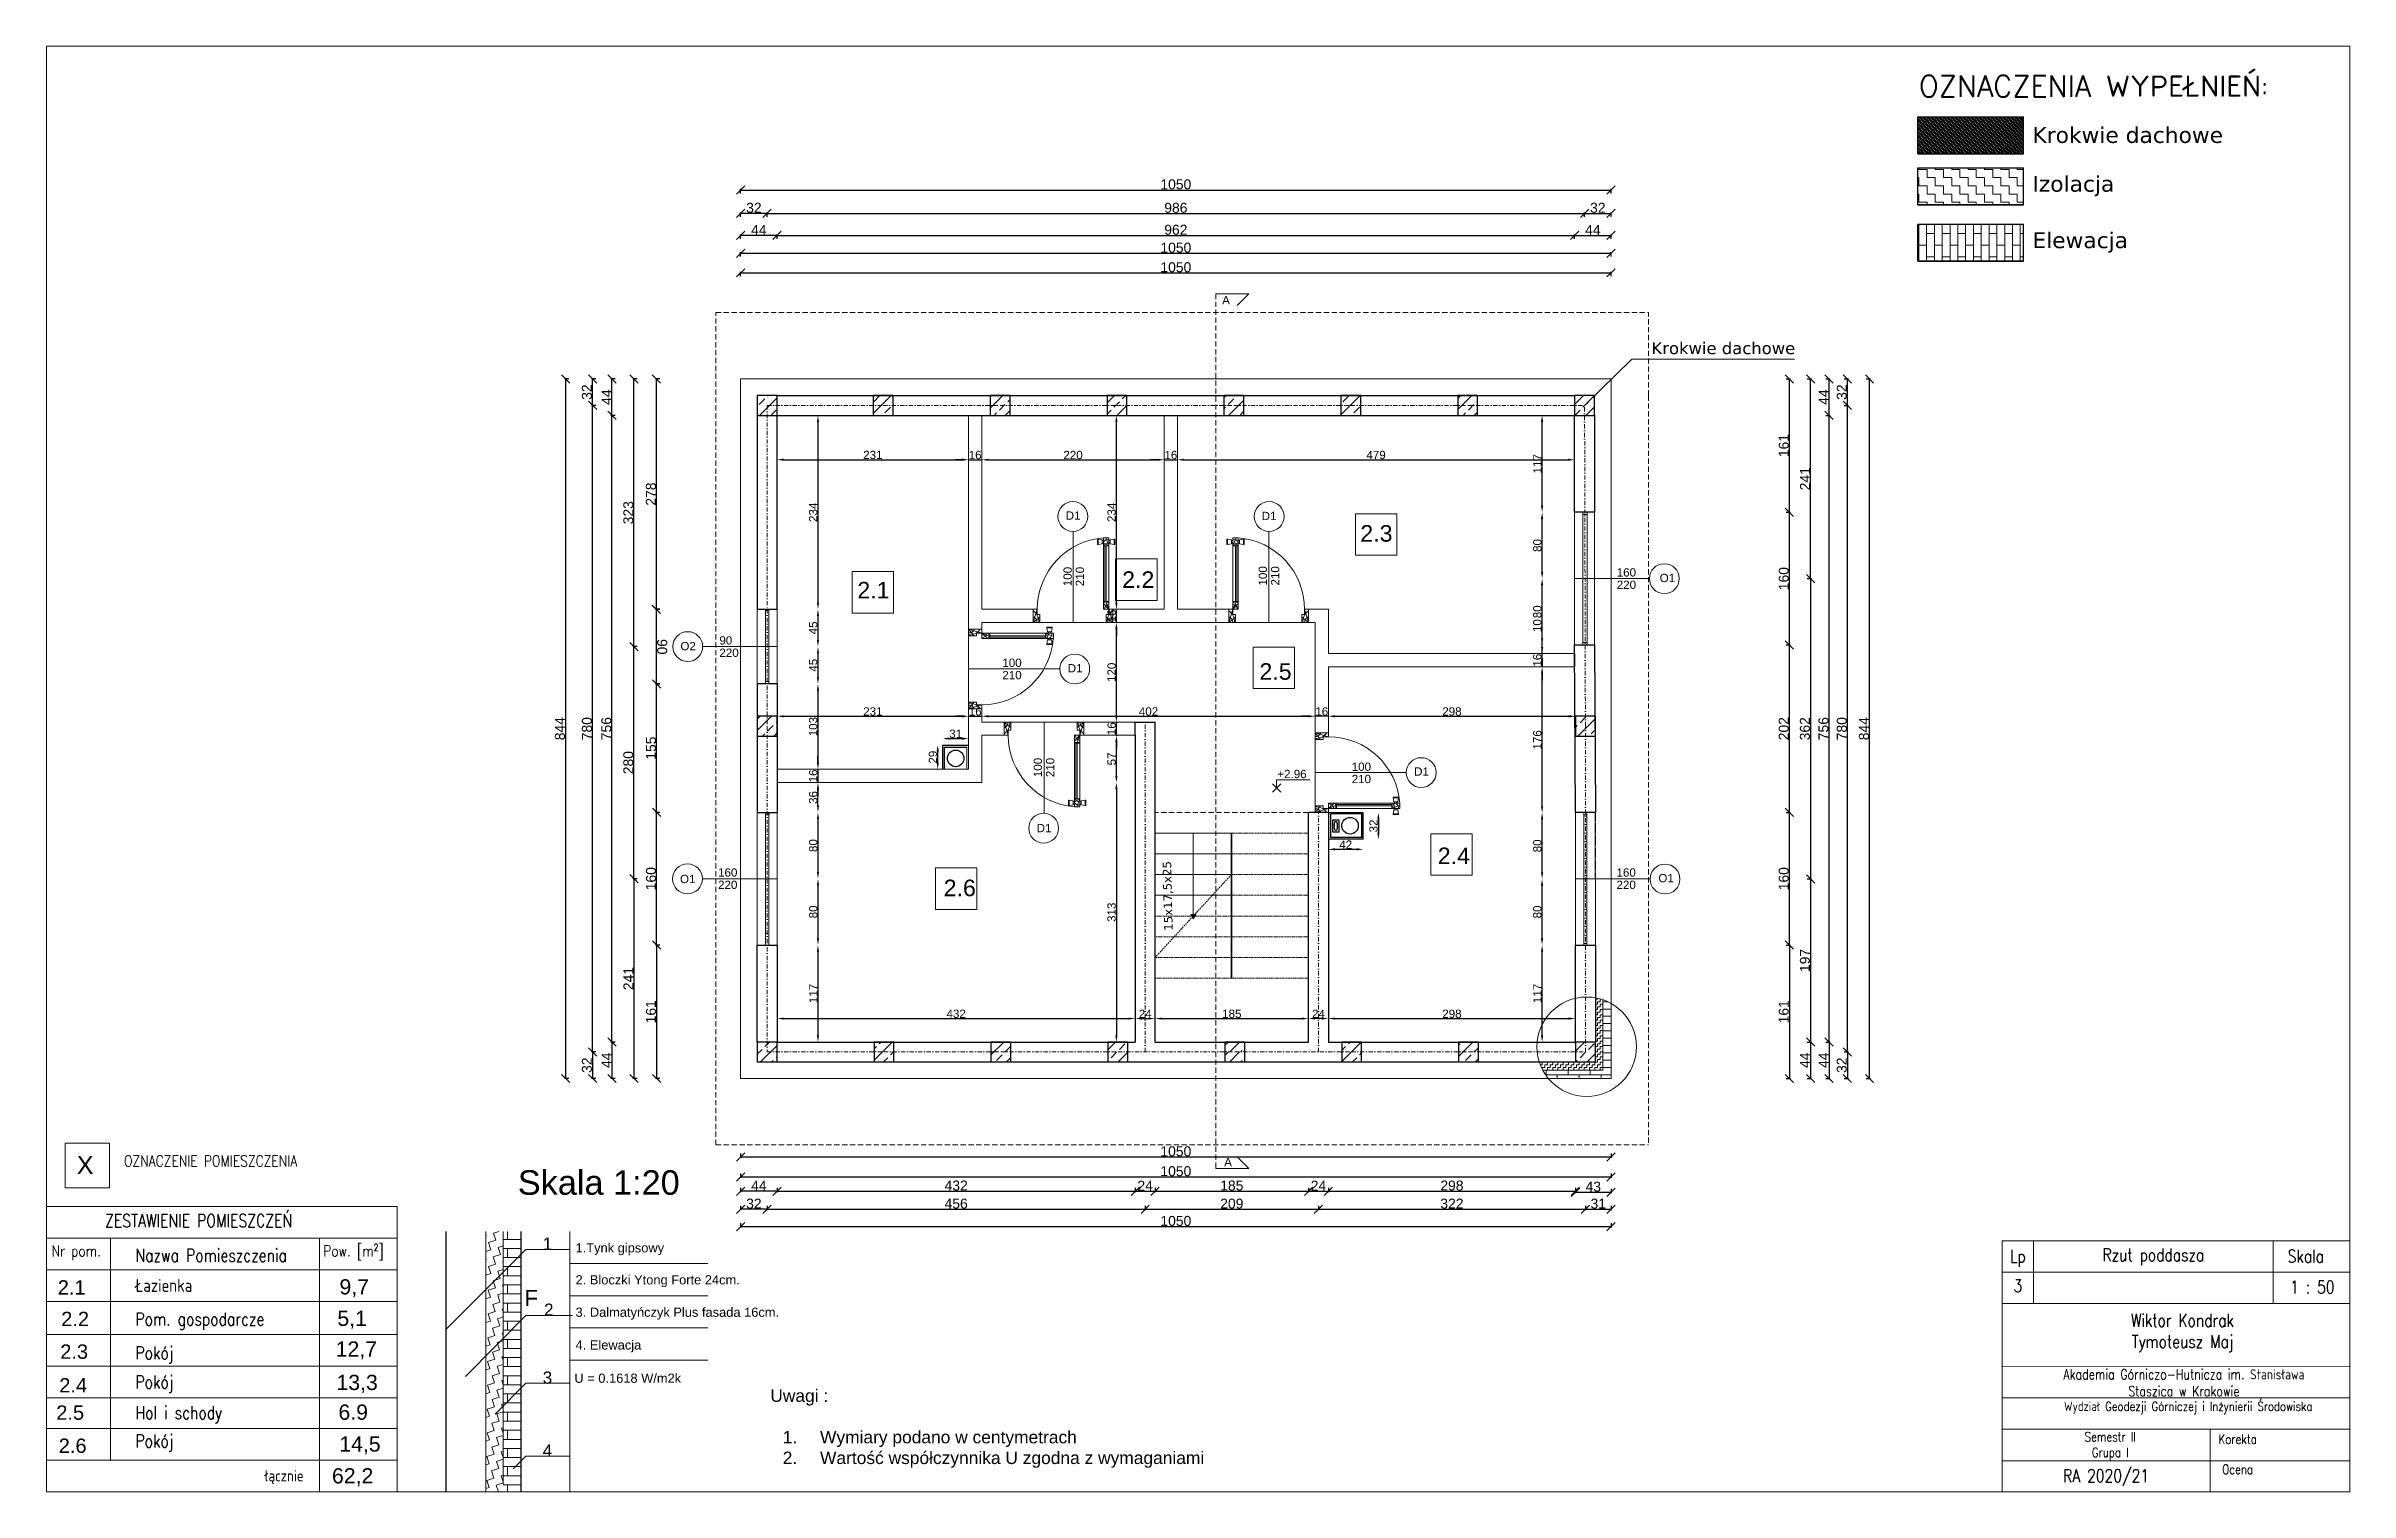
# Model space of a CAD drawing. Header units: millimetres. Extents: x -608 to 2171, y -318 to 1426.
import ezdxf
from ezdxf.enums import TextEntityAlignment as Align

# ---------------------------------------------------------------- set-up
doc = ezdxf.new("R2010")
doc.units = ezdxf.units.MM
for name, pattern in [('ACAD_ISO02W100', [15, 12, -3]), ('DASHED2', [9.525, 6.35, -3.175]), ('KRESKAKROPKAX2', [50.8, 25.4, -12.7, 0, -12.7])]:
    doc.linetypes.add(name, pattern=pattern)
for name, color, linetype, lineweight in [('00 - OPIS', 72, 'Continuous', 9), ('3f - hatch_ściany', 7, 'Continuous', 5), ('Detale', 1, 'Continuous', 30), ('KOMIN', 9, 'Continuous', 30), ('osie', 7, 'KRESKAKROPKAX2', 13), ('SCHODY', 255, 'Continuous', 30), ('sciany', 7, 'Continuous', 18), ('stolarka', 255, 'Continuous', 13), ('Wewnetrzne', 7, 'Continuous', 13), ('wymiary', 201, 'Continuous', 13)]:
    doc.layers.add(name, color=color, linetype=linetype, lineweight=lineweight)
for name, color, linetype in [('Izolacja', 7, 'Continuous'), ('opis', 8, 'Continuous'), ('Przekrój', 7, 'Continuous'), ('Tabelka', 7, 'Continuous'), ('Wentylacka', 8, 'Continuous')]:
    doc.layers.add(name, color=color, linetype=linetype)
doc.styles.add('Budownictwo_detal', font='simplex.shx', dxfattribs={"height": 2})
doc.styles.add('Opisowy', font='arial.ttf')
doc.styles.get("Standard").update_dxf_attribs({"font": 'arial.ttf'})
doc.styles.add('styl1', font='simplex.shx', dxfattribs={"width": 0.8, "height": 125})
doc.styles.add('style1', font='simplex.shx')
doc.dimstyles.new('ISO-25', dxfattribs={"dimtxt": 10, "dimasz": 8, "dimexe": 1.25, "dimexo": 0.625, "dimtad": 1, "dimdec": 0, "dimtxsty": 'Standard', "dimcen": 2.5, "dimadec": 0, "dimazin": 0, "dimtfac": 1, "dimtdec": 0, "dimtmove": 0, "dimatfit": 3, "dimfxl": 1, "dimarcsym": 0})
doc.dimstyles.new('wymiarowanie', dxfattribs={"dimtxt": 12, "dimasz": 10, "dimexe": 1.25, "dimexo": 0.625, "dimtad": 1, "dimdec": 0, "dimtxsty": 'Standard', "dimblk": 'OBLIQUE', "dimblk1": 'ARCHTICK', "dimblk2": 'OBLIQUE', "dimcen": 2.5, "dimadec": 0, "dimazin": 0, "dimtfac": 1, "dimtdec": 0, "dimtmove": 0, "dimatfit": 3, "dimldrblk": 'OBLIQUE', "dimfxl": 4, "dimfxlon": 1, "dimarcsym": 0})

msp = doc.modelspace()

# ---------------------------------------------------------------- texts
at = {"layer": '00 - OPIS', "lineweight": 13, "insert": (1651.4, 1390.3), "char_height": 25.51, "attachment_point": 1, "style": 'Budownictwo_detal'}
msp.add_mtext_dynamic_manual_height_columns('\\pxql;OZNACZENIA WYPEŁNIEŃ:', width=491.758, gutter_width=19.1, heights=[0], dxfattribs=at)
at = {"layer": 'Detale', "lineweight": 13}
for s, height, p in [('Skala 1:20', 29.59, (59, 55.5)), ('1', 14.8, (-2.9, -18.9)), ('F', 19.4, (-22.5, -84.5)), ('2', 14.8, (-1.3, -98.4)), ('3', 14.8, (-2.9, -180.4)), ('4', 14.8, (-2.9, -268.4))]:
    msp.add_text(s, height=height, dxfattribs=at).set_placement(p, align=Align.MIDDLE)
at = {"layer": 'Detale', "lineweight": 13, "char_height": 11.096, "attachment_point": 1}
for s, width, insert in [('1.Tynk gipsowy', 166.438, (31, -18.3)), ('2. Bloczki Ytong Forte 24cm.', 215.94, (31, -56.9)), ('3. Dalmatyńczyk Plus fasada 16cm.', 251.017, (31, -96)), ('4. Elewacja', 166.438, (31, -135.5)), ('U = 0.1618 W/m2k', 166.438, (29.6, -175.6))]:
    msp.add_mtext_dynamic_manual_height_columns(s, width=width, gutter_width=74, heights=[0], dxfattribs=dict(at, insert=insert))
at = {"layer": 'opis', "lineweight": 13, "ltscale": 10, "attachment_point": 4, "style": 'style1'}
for s, width, gutter_width, insert, char_height in [('{\\fVerdana|b0|i0|c238|p34;Krokwie dachowe}', 352.583, 127.5, (1788.3, 1318.4), 19.132), ('{\\fVerdana|b0|i0|c238|p34;Izolacja}', 352.583, 127.5, (1788.3, 1257), 19.132), ('{\\fVerdana|b0|i0|c238|p34;Elewacja}', 352.583, 127.5, (1788.3, 1188.9), 19.132), ('{\\fVerdana|b0|i0|c238|p34;Krokwie dachowe}', 265.89, 96.2, (1328.8, 1061.3), 14.428)]:
    msp.add_mtext_dynamic_manual_height_columns(s, width=width, gutter_width=gutter_width, heights=[0], dxfattribs=dict(at, insert=insert, char_height=char_height))
at = {"layer": 'Przekrój', "lineweight": 13}
for p in [(810.9, 1114.3), (813.4, 74.5)]:
    msp.add_text('A', height=10, dxfattribs=at).set_placement(p)
at = {"layer": 'SCHODY', "lineweight": 13, "insert": (739.2, 435.4), "char_height": 10.296, "width": 69.747, "attachment_point": 3, "rotation": 91.349, "style": 'Opisowy'}
msp.add_mtext('\\pxqc;{\\fVerdana|b0|i0|c238|p34;15x17,5x25}', dxfattribs=at)
at = {"layer": 'Tabelka', "lineweight": 13}
for s, p in [('9,7', (-253.8, -80.1)), ('5,1', (-256.3, -118.1)), ('12,7', (-258.4, -155.1)), ('13,3', (-257.4, -195.4)), ('6.9', (-255, -231.3)), ('14,5', (-254, -269.7)), ('62,2', (-262.8, -308.1))]:
    msp.add_text(s, height=18.35, dxfattribs=at).set_placement(p)
at = {"layer": 'Tabelka', "lineweight": 13, "attachment_point": 1, "style": 'styl1'}
for s, insert, char_height, width in [('\\pxqc;OZNACZENIE POMIESZCZENIA', (-536.9, 87.7), 13.575, 255.439), ('\\pxqc;ZESTAWIENIE POMIESZCZEŃ', (-569.4, 16.7), 15.485, 291.378), ('Nr pom.', (-600.9, -20.9), 13.45, 63.839), ('Nazwa Pomieszczenia', (-499.9, -25.2), 15.485, 215.918), ('Pow. [m²]', (-273.3, -20.9), 13.45, 85.162), ('\\pxqc;Lp', (1751.8, -26.3), 15.34, 37.958), ('\\pxqc;Rzut poddasza', (1789.8, -24.7), 15.342, 288.696), ('\\pxqc;Skala', (2099.1, -26.3), 15.342, 37.958), ('Łazienka', (-499.9, -61.5), 15.48, 215.918), ('\\pxqc;3', (1751.8, -61.9), 15.34, 37.958), ('\\pxqc;1 : 50', (2090, -63.5), 15.342, 71.903), ('Pom. gospodarcze', (-499.9, -102.1), 15.485, 215.918), ('\\pxqc;Wiktor Kondrak\\PTymoteusz Maj', (1635.7, -103.7), 15.342, 666.996), ('Pokój', (-499.9, -142.8), 15.48, 215.918), ('Pokój', (-499.9, -178), 15.48, 215.918), ('\\pxqc;Akademia Górniczo-Hutnicza im. Stanisława Staszica w Krakowie', (1804.3, -170.4), 12.201, 333.572), ('Hol i schody', (-499.9, -215), 15.485, 215.918), ('\\pxqc;Wydział Geodezji Górniczej i Inżynierii Środowiska ', (1823.3, -209.5), 11.187, 305.846), ('Pokój', (-499.9, -249.1), 15.48, 215.918), ('\\pxqc;Semestr II\\PGrupa I', (1790.2, -246.3), 11.26, 184.046), ('\\pxqc;Korekta', (1972.4, -249), 11.339, 126.933), ('łącznie', (-344.2, -292), 13.57, 189.287), ('\\pxqc;RA 2020/21', (1751.8, -291.1), 15.342, 250.757), ('\\pxqc;Ocena', (1972.4, -285.4), 11.339, 126.933)]:
    msp.add_mtext(s, dxfattribs=dict(at, insert=insert, char_height=char_height, width=width))
at = {"layer": 'Wewnetrzne', "linetype": 'DASHED2', "lineweight": 13}
for s, height, p in [('2.3', 20, (977.6, 828)), ('2.1', 20, (370.9, 759.5)), ('2.2', 20, (690.3, 772.2)), ('2.5', 20, (855.9, 661.4)), ('2.4', 20, (1071, 439)), ('2.6', 20, (475, 400.3)), ('X', 21.4, (-570.5, 65.3))]:
    msp.add_text(s, height=height, dxfattribs=at).set_placement(p)
at = {"layer": 'Wewnetrzne', "lineweight": 13}
for s, p in [('2.1', (-593.6, -80.3)), ('2.2', (-589.4, -118.3)), ('2.3', (-590.6, -157.7)), ('2.4', (-591.8, -198.4)), ('2.5', (-595.4, -231.3)), ('2.6', (-592.4, -271.3))]:
    msp.add_text(s, height=17.3, dxfattribs=at).set_placement(p)
at = {"layer": 'wymiary', "lineweight": 13}
for s, p in [('D1', (622.3, 854.5)), ('D1', (858.6, 854)), ('220', (1286.9, 771)), ('160', (1286.9, 785.9)), ('O1', (1338.7, 779.2)), ('O2', (157.5, 697)), ('90', (204.5, 703.9)), ('220', (204.5, 689)), ('210', (545.8, 662)), ('100', (545.8, 676.9)), ('D1', (624.7, 670.3)), ('100', (967.2, 551.5)), ('+2.96', (877.5, 542.7)), ('210', (967.2, 536.7)), ('D1', (1042.5, 545.7)), ('D1', (587.2, 477.5)), ('O1', (157, 416.1)), ('220', (202.9, 409)), ('160', (202.9, 423.9)), ('220', (1286.6, 409)), ('160', (1286.6, 423.9)), ('O1', (1337.1, 417.1))]:
    msp.add_text(s, height=10, dxfattribs=at).set_placement(p)
for s, p in [('100', (629.5, 774.3)), ('210', (644.3, 774.3)), ('100', (865, 775.1)), ('210', (879.9, 775.1)), ('100', (593.6, 543.9)), ('210', (608.5, 543.9))]:
    msp.add_text(s, height=10, rotation=90, dxfattribs=at).set_placement(p)
at = {"layer": 'wymiary', "insert": (265.9, -194.7), "char_height": 15, "attachment_point": 1}
msp.add_mtext_dynamic_manual_height_columns('Uwagi :\\P\\P\\pxi-3,l4,t4;1.^IWymiary podano w centymetrach\\P2.^IWartość współczynnika U zgodna z wymaganiami', width=564.572, gutter_width=75, heights=[0], dxfattribs=at)

# ---------------------------------------------------------------- blocks, each defined once
blk = doc.blocks.new('D-01-600')
for p, q in [((-15, 589), (-15, 629)), ((-10, 629), (-15, 629)), ((-10, 589), (-15, 589)), ((20, 624), (-10, 629)), ((-10, 589), (-10, 629)), ((20, 594), (-10, 589)), ((20, 594), (20, 624)), ((30, 619), (20, 619)), ((30, 599), (20, 599)), ((30, 639), (70, 639)), ((30, 579), (30, 639)), ((30, 579), (54, 639)), ((30, 579), (70, 601)), ((30, 160), (30, 579)), ((30, 579), (70, 579)), ((50, 160), (50, 579)), ((60, 160), (60, 579)), ((70, 579), (70, 639)), ((70, 619), (80, 619)), ((70, 599), (80, 599)), ((70, 160), (70, 579)), ((80, 624), (110, 629)), ((80, 594), (80, 624)), ((80, 594), (110, 589)), ((110, 589), (110, 629)), ((110, 629), (115, 629)), ((110, 589), (115, 589)), ((115, 589), (115, 629)), ((30, 100), (0, 0)), ((0, 0), (50, 41)), ((30, 160), (70, 160)), ((30, 160), (30, 100)), ((30, 100), (54, 160)), ((30, 100), (70, 143)), ((30, 100), (70, 100)), ((70, 160), (70, 100)), ((600, 0), (550, 41)), ((570, 100), (600, 0))]:
    blk.add_line(p, q)
for points in [[(30, 60), (30, 100), (0, 100), (0, 0), (50, 0), (50, 60)], [(570, 60), (570, 100), (600, 100), (600, 0), (550, 0), (550, 60)]]:
    blk.add_lwpolyline(points, close=True)
for centre, radius, start, end in [((34, 586), 42, 31.3101, 95.6269), ((39, 576), 24.2, 6.0418, 112.8937), ((30, 100), 540, 0, 85.752), ((-54, 8), 96.3, 355.3922, 56.0902), ((-13, 4), 41, 353.8612, 71.9572), ((50, 121), 34.3, 54.3272, 125.7567), ((24, 101), 39.4, 358.8582, 81.3705), ((654, 8), 96.3, 123.9098, 184.6078), ((613, 4), 41, 108.0428, 186.1388)]:
    blk.add_arc(centre, radius, start, end)
blk = doc.blocks.new('_Oblique')
at = {"color": 0, "linetype": 'ByBlock', "lineweight": -2}
blk.add_line((-0.5, -0.5), (0.5, 0.5), dxfattribs=at)
blk = doc.blocks.new('*D12')
at = {"layer": 'Defpoints', "color": 0, "transparency": 16777216}
for p in [(230.1, 1024.4), (19, 180.4), (230.1, 180.4)]:
    blk.add_point(p, dxfattribs=at)
at = {"layer": 'wymiary', "color": 0, "lineweight": -2, "transparency": 16777216}
for p, q in [((23, 1024.4), (17.7, 1024.4)), ((19, 1024.4), (19, 180.4)), ((23, 180.4), (17.7, 180.4))]:
    blk.add_line(p, q, dxfattribs=at)
at = {"layer": 'wymiary', "color": 0, "lineweight": -2, "transparency": 16777216, "xscale": 10, "yscale": 10, "zscale": 10}
for p, rotation in [((19, 1024.4), 90), ((19, 180.4), 270)]:
    blk.add_blockref('_Oblique', p, dxfattribs=dict(at, rotation=rotation))
at = {"layer": 'wymiary', "color": 0, "lineweight": 13, "transparency": 16777216, "insert": (12.2, 602.4), "char_height": 12, "attachment_point": 5, "rotation": 90}
blk.add_mtext('844', dxfattribs=at)
blk = doc.blocks.new('_ArchTick')
at = {"color": 0, "linetype": 'ByBlock', "const_width": 0.15}
blk.add_lwpolyline([(-0.5, -0.5), (0.5, 0.5)], dxfattribs=at)
blk = doc.blocks.new('*D13')
at = {"layer": 'Defpoints', "color": 0, "transparency": 16777216}
for p in [(262.1, 212.4), (51.5, 180.4), (262.1, 180.4)]:
    blk.add_point(p, dxfattribs=at)
at = {"layer": 'wymiary', "color": 0, "lineweight": -2, "transparency": 16777216}
for p, q in [((55.5, 212.4), (50.2, 212.4)), ((51.5, 212.4), (51.5, 180.4)), ((55.5, 180.4), (50.2, 180.4))]:
    blk.add_line(p, q, dxfattribs=at)
at = {"layer": 'wymiary', "color": 0, "lineweight": -2, "transparency": 16777216, "xscale": 10, "yscale": 10, "zscale": 10}
for p, rotation in [((51.5, 212.4), 90), ((51.5, 180.4), 270)]:
    blk.add_blockref('_Oblique', p, dxfattribs=dict(at, rotation=rotation))
at = {"layer": 'wymiary', "color": 0, "lineweight": 13, "transparency": 16777216, "insert": (44.7, 196.4), "char_height": 12, "attachment_point": 5, "rotation": 90}
blk.add_mtext('32', dxfattribs=at)
blk = doc.blocks.new('*D14')
at = {"layer": 'Defpoints', "color": 0, "transparency": 16777216}
for p in [(51.5, 992.4), (262.1, 992.4), (262.1, 212.4)]:
    blk.add_point(p, dxfattribs=at)
at = {"layer": 'wymiary', "color": 0, "lineweight": -2, "transparency": 16777216}
for p, q in [((55.5, 992.4), (50.2, 992.4)), ((51.5, 212.4), (51.5, 992.4)), ((55.5, 212.4), (50.2, 212.4))]:
    blk.add_line(p, q, dxfattribs=at)
at = {"layer": 'wymiary', "color": 0, "lineweight": -2, "transparency": 16777216, "xscale": 10, "yscale": 10, "zscale": 10}
for p, rotation in [((51.5, 992.4), 90), ((51.5, 212.4), 270)]:
    blk.add_blockref('_Oblique', p, dxfattribs=dict(at, rotation=rotation))
at = {"layer": 'wymiary', "color": 0, "lineweight": 13, "transparency": 16777216, "insert": (44.7, 602.4), "char_height": 12, "attachment_point": 5, "rotation": 90}
blk.add_mtext('780', dxfattribs=at)
blk = doc.blocks.new('*D15')
at = {"layer": 'Defpoints', "color": 0, "transparency": 16777216}
for p in [(51.5, 1024.4), (262.1, 1024.4), (262.1, 992.4)]:
    blk.add_point(p, dxfattribs=at)
at = {"layer": 'wymiary', "color": 0, "lineweight": -2, "transparency": 16777216}
for p, q in [((55.5, 1024.4), (50.2, 1024.4)), ((51.5, 992.4), (51.5, 1024.4)), ((55.5, 992.4), (50.2, 992.4))]:
    blk.add_line(p, q, dxfattribs=at)
at = {"layer": 'wymiary', "color": 0, "lineweight": -2, "transparency": 16777216, "xscale": 10, "yscale": 10, "zscale": 10}
for p, rotation in [((51.5, 1024.4), 90), ((51.5, 992.4), 270)]:
    blk.add_blockref('_Oblique', p, dxfattribs=dict(at, rotation=rotation))
at = {"layer": 'wymiary', "color": 0, "lineweight": 13, "transparency": 16777216, "insert": (44.7, 1008.4), "char_height": 12, "attachment_point": 5, "rotation": 90}
blk.add_mtext('32', dxfattribs=at)
blk = doc.blocks.new('*D16')
at = {"layer": 'Defpoints', "color": 0, "transparency": 16777216}
for p in [(274.1, 224.4), (74.9, 180.4), (274.1, 180.4)]:
    blk.add_point(p, dxfattribs=at)
at = {"layer": 'wymiary', "color": 0, "lineweight": -2, "transparency": 16777216}
for p, q in [((78.9, 224.4), (73.7, 224.4)), ((74.9, 224.4), (74.9, 180.4)), ((78.9, 180.4), (73.7, 180.4))]:
    blk.add_line(p, q, dxfattribs=at)
at = {"layer": 'wymiary', "color": 0, "lineweight": -2, "transparency": 16777216, "xscale": 10, "yscale": 10, "zscale": 10}
for p, rotation in [((74.9, 224.4), 90), ((74.9, 180.4), 270)]:
    blk.add_blockref('_Oblique', p, dxfattribs=dict(at, rotation=rotation))
at = {"layer": 'wymiary', "color": 0, "lineweight": 13, "transparency": 16777216, "insert": (68.3, 202.4), "char_height": 12, "attachment_point": 5, "rotation": 90}
blk.add_mtext('44', dxfattribs=at)
blk = doc.blocks.new('*D17')
at = {"layer": 'Defpoints', "color": 0, "transparency": 16777216}
for p in [(74.9, 980.4), (274.1, 980.4), (274.1, 224.4)]:
    blk.add_point(p, dxfattribs=at)
at = {"layer": 'wymiary', "color": 0, "lineweight": -2, "transparency": 16777216}
for p, q in [((78.9, 980.4), (73.7, 980.4)), ((74.9, 224.4), (74.9, 980.4)), ((78.9, 224.4), (73.7, 224.4))]:
    blk.add_line(p, q, dxfattribs=at)
at = {"layer": 'wymiary', "color": 0, "lineweight": -2, "transparency": 16777216, "xscale": 10, "yscale": 10, "zscale": 10}
for p, rotation in [((74.9, 980.4), 90), ((74.9, 224.4), 270)]:
    blk.add_blockref('_Oblique', p, dxfattribs=dict(at, rotation=rotation))
at = {"layer": 'wymiary', "color": 0, "lineweight": 13, "transparency": 16777216, "insert": (68.1, 602.4), "char_height": 12, "attachment_point": 5, "rotation": 90}
blk.add_mtext('756', dxfattribs=at)
blk = doc.blocks.new('*D18')
at = {"layer": 'Defpoints', "color": 0, "transparency": 16777216}
for p in [(74.9, 1024.4), (274.1, 1024.4), (274.1, 980.4)]:
    blk.add_point(p, dxfattribs=at)
at = {"layer": 'wymiary', "color": 0, "lineweight": -2, "transparency": 16777216}
for p, q in [((78.9, 1024.4), (73.7, 1024.4)), ((74.9, 980.4), (74.9, 1024.4)), ((78.9, 980.4), (73.7, 980.4))]:
    blk.add_line(p, q, dxfattribs=at)
at = {"layer": 'wymiary', "color": 0, "lineweight": -2, "transparency": 16777216, "xscale": 10, "yscale": 10, "zscale": 10}
for p, rotation in [((74.9, 1024.4), 90), ((74.9, 980.4), 270)]:
    blk.add_blockref('_Oblique', p, dxfattribs=dict(at, rotation=rotation))
at = {"layer": 'wymiary', "color": 0, "lineweight": 13, "transparency": 16777216, "insert": (68.3, 1002.4), "char_height": 12, "attachment_point": 5, "rotation": 90}
blk.add_mtext('44', dxfattribs=at)
blk = doc.blocks.new('*D19')
at = {"layer": 'Defpoints', "color": 0, "transparency": 16777216}
for p in [(274, 421.4), (101.4, 180.4), (274, 180.4)]:
    blk.add_point(p, dxfattribs=at)
at = {"layer": 'wymiary', "color": 0, "lineweight": -2, "transparency": 16777216}
for p, q in [((105.4, 421.4), (100.2, 421.4)), ((101.4, 421.4), (101.4, 180.4)), ((105.4, 180.4), (100.2, 180.4))]:
    blk.add_line(p, q, dxfattribs=at)
at = {"layer": 'wymiary', "color": 0, "lineweight": -2, "transparency": 16777216, "xscale": 10, "yscale": 10, "zscale": 10}
for p, rotation in [((101.4, 421.4), 90), ((101.4, 180.4), 270)]:
    blk.add_blockref('_Oblique', p, dxfattribs=dict(at, rotation=rotation))
at = {"layer": 'wymiary', "color": 0, "lineweight": 13, "transparency": 16777216, "insert": (94.8, 300.9), "char_height": 12, "attachment_point": 5, "rotation": 90}
blk.add_mtext('241', dxfattribs=at)
blk = doc.blocks.new('*D20')
at = {"layer": 'Defpoints', "color": 0, "transparency": 16777216}
for p in [(101.4, 701.4), (274, 701.4), (274, 421.4)]:
    blk.add_point(p, dxfattribs=at)
at = {"layer": 'wymiary', "color": 0, "lineweight": -2, "transparency": 16777216}
for p, q in [((105.4, 701.4), (100.2, 701.4)), ((101.4, 421.4), (101.4, 701.4)), ((105.4, 421.4), (100.2, 421.4))]:
    blk.add_line(p, q, dxfattribs=at)
at = {"layer": 'wymiary', "color": 0, "lineweight": -2, "transparency": 16777216, "xscale": 10, "yscale": 10, "zscale": 10}
for p, rotation in [((101.4, 701.4), 90), ((101.4, 421.4), 270)]:
    blk.add_blockref('_Oblique', p, dxfattribs=dict(at, rotation=rotation))
at = {"layer": 'wymiary', "color": 0, "lineweight": 13, "transparency": 16777216, "insert": (94.7, 561.4), "char_height": 12, "attachment_point": 5, "rotation": 90}
blk.add_mtext('280', dxfattribs=at)
blk = doc.blocks.new('*D21')
at = {"layer": 'Defpoints', "color": 0, "transparency": 16777216}
for p in [(101.4, 1024.4), (274, 1024.4), (274, 701.4)]:
    blk.add_point(p, dxfattribs=at)
at = {"layer": 'wymiary', "color": 0, "lineweight": -2, "transparency": 16777216}
for p, q in [((105.4, 1024.4), (100.2, 1024.4)), ((101.4, 701.4), (101.4, 1024.4)), ((105.4, 701.4), (100.2, 701.4))]:
    blk.add_line(p, q, dxfattribs=at)
at = {"layer": 'wymiary', "color": 0, "lineweight": -2, "transparency": 16777216, "xscale": 10, "yscale": 10, "zscale": 10}
for p, rotation in [((101.4, 1024.4), 90), ((101.4, 701.4), 270)]:
    blk.add_blockref('_Oblique', p, dxfattribs=dict(at, rotation=rotation))
at = {"layer": 'wymiary', "color": 0, "lineweight": 13, "transparency": 16777216, "insert": (94.7, 862.9), "char_height": 12, "attachment_point": 5, "rotation": 90}
blk.add_mtext('323', dxfattribs=at)
blk = doc.blocks.new('*D22')
at = {"layer": 'Defpoints', "color": 0, "transparency": 16777216}
for p in [(274, 341.4), (128.7, 180.4), (274, 180.4)]:
    blk.add_point(p, dxfattribs=at)
at = {"layer": 'wymiary', "color": 0, "lineweight": -2, "transparency": 16777216}
for p, q in [((132.7, 341.4), (127.5, 341.4)), ((128.7, 341.4), (128.7, 180.4)), ((132.7, 180.4), (127.5, 180.4))]:
    blk.add_line(p, q, dxfattribs=at)
at = {"layer": 'wymiary', "color": 0, "lineweight": -2, "transparency": 16777216, "xscale": 10, "yscale": 10, "zscale": 10}
for p, rotation in [((128.7, 341.4), 90), ((128.7, 180.4), 270)]:
    blk.add_blockref('_Oblique', p, dxfattribs=dict(at, rotation=rotation))
at = {"layer": 'wymiary', "color": 0, "lineweight": 13, "transparency": 16777216, "insert": (122, 260.9), "char_height": 12, "attachment_point": 5, "rotation": 90}
blk.add_mtext('161', dxfattribs=at)
blk = doc.blocks.new('*D23')
at = {"layer": 'Defpoints', "color": 0, "transparency": 16777216}
for p in [(128.7, 501.4), (274.1, 501.4), (274, 341.4)]:
    blk.add_point(p, dxfattribs=at)
at = {"layer": 'wymiary', "color": 0, "lineweight": -2, "transparency": 16777216}
for p, q in [((132.7, 501.4), (127.5, 501.4)), ((128.7, 341.4), (128.7, 501.4)), ((132.7, 341.4), (127.5, 341.4))]:
    blk.add_line(p, q, dxfattribs=at)
at = {"layer": 'wymiary', "color": 0, "lineweight": -2, "transparency": 16777216, "xscale": 10, "yscale": 10, "zscale": 10}
for p, rotation in [((128.7, 501.4), 90), ((128.7, 341.4), 270)]:
    blk.add_blockref('_Oblique', p, dxfattribs=dict(at, rotation=rotation))
at = {"layer": 'wymiary', "color": 0, "lineweight": 13, "transparency": 16777216, "insert": (122, 421.4), "char_height": 12, "attachment_point": 5, "rotation": 90}
blk.add_mtext('160', dxfattribs=at)
blk = doc.blocks.new('*D24')
at = {"layer": 'Defpoints', "color": 0, "transparency": 16777216}
for p in [(128.7, 656.4), (274.1, 656.4), (274.1, 501.4)]:
    blk.add_point(p, dxfattribs=at)
at = {"layer": 'wymiary', "color": 0, "lineweight": -2, "transparency": 16777216}
for p, q in [((132.7, 656.4), (127.5, 656.4)), ((128.7, 501.4), (128.7, 656.4)), ((132.7, 501.4), (127.5, 501.4))]:
    blk.add_line(p, q, dxfattribs=at)
at = {"layer": 'wymiary', "color": 0, "lineweight": -2, "transparency": 16777216, "xscale": 10, "yscale": 10, "zscale": 10}
for p, rotation in [((128.7, 656.4), 90), ((128.7, 501.4), 270)]:
    blk.add_blockref('_Oblique', p, dxfattribs=dict(at, rotation=rotation))
at = {"layer": 'wymiary', "color": 0, "lineweight": 13, "transparency": 16777216, "insert": (122, 578.9), "char_height": 12, "attachment_point": 5, "rotation": 90}
blk.add_mtext('155', dxfattribs=at)
blk = doc.blocks.new('*D25')
at = {"layer": 'Defpoints', "color": 0, "transparency": 16777216}
for p in [(128.6, 746.2), (274, 746.4), (274.1, 656.4)]:
    blk.add_point(p, dxfattribs=at)
at = {"layer": 'wymiary', "color": 0, "lineweight": -2, "transparency": 16777216}
for p, q in [((132.6, 746.2), (127.4, 746.2)), ((128.7, 656.2), (128.6, 746.2)), ((132.7, 656.2), (127.5, 656.2))]:
    blk.add_line(p, q, dxfattribs=at)
at = {"layer": 'wymiary', "color": 0, "lineweight": -2, "transparency": 16777216, "xscale": 10, "yscale": 10, "zscale": 10}
for p, rotation in [((128.6, 746.2), 90.07435450193408), ((128.7, 656.2), 270.0743545019341)]:
    blk.add_blockref('_Oblique', p, dxfattribs=dict(at, rotation=rotation))
at = {"layer": 'wymiary', "color": 0, "lineweight": 13, "transparency": 16777216, "insert": (135.4, 701.2), "char_height": 12, "attachment_point": 5, "rotation": 270.0744}
blk.add_mtext('90', dxfattribs=at)
blk = doc.blocks.new('*D26')
at = {"layer": 'Defpoints', "color": 0, "transparency": 16777216}
for p in [(128.6, 1024.4), (274, 1024.4), (274, 746.4)]:
    blk.add_point(p, dxfattribs=at)
at = {"layer": 'wymiary', "color": 0, "lineweight": -2, "transparency": 16777216}
for p, q in [((132.6, 1024.4), (127.4, 1024.4)), ((128.6, 746.4), (128.6, 1024.4)), ((132.6, 746.4), (127.4, 746.4))]:
    blk.add_line(p, q, dxfattribs=at)
at = {"layer": 'wymiary', "color": 0, "lineweight": -2, "transparency": 16777216, "xscale": 10, "yscale": 10, "zscale": 10}
for p, rotation in [((128.6, 1024.4), 90), ((128.6, 746.4), 270)]:
    blk.add_blockref('_Oblique', p, dxfattribs=dict(at, rotation=rotation))
at = {"layer": 'wymiary', "color": 0, "lineweight": 13, "transparency": 16777216, "insert": (121.9, 885.4), "char_height": 12, "attachment_point": 5, "rotation": 90}
blk.add_mtext('278', dxfattribs=at)
blk = doc.blocks.new('*D27')
at = {"layer": 'Defpoints', "color": 0, "transparency": 16777216}
for p in [(230.1, 180.4), (1280.1, 180.4), (1280.1, 1.7)]:
    blk.add_point(p, dxfattribs=at)
at = {"layer": 'wymiary', "color": 0, "lineweight": -2, "transparency": 16777216}
for p, q in [((230.1, 5.7), (230.1, 0.5)), ((230.1, 1.7), (1280.1, 1.7)), ((1280.1, 5.7), (1280.1, 0.5))]:
    blk.add_line(p, q, dxfattribs=at)
at = {"layer": 'wymiary', "color": 0, "lineweight": -2, "transparency": 16777216, "xscale": 10, "yscale": 10, "zscale": 10, "rotation": 180}
blk.add_blockref('_Oblique', (230.1, 1.7), dxfattribs=at)
at = {"layer": 'wymiary', "color": 0, "lineweight": -2, "transparency": 16777216, "xscale": 10, "yscale": 10, "zscale": 10}
blk.add_blockref('_Oblique', (1280.1, 1.7), dxfattribs=at)
at = {"layer": 'wymiary', "color": 0, "lineweight": 13, "transparency": 16777216, "insert": (755.1, 8.5), "char_height": 12, "attachment_point": 5}
blk.add_mtext('1050', dxfattribs=at)
blk = doc.blocks.new('*D28')
at = {"layer": 'Defpoints', "color": 0, "transparency": 16777216}
for p in [(230.1, 212.4), (262.1, 212.4), (230.1, 22.7)]:
    blk.add_point(p, dxfattribs=at)
at = {"layer": 'wymiary', "color": 0, "lineweight": -2, "transparency": 16777216}
for p, q in [((230.1, 26.7), (230.1, 21.4)), ((262.1, 22.7), (230.1, 22.7)), ((262.1, 26.7), (262.1, 21.4))]:
    blk.add_line(p, q, dxfattribs=at)
at = {"layer": 'wymiary', "color": 0, "lineweight": -2, "transparency": 16777216, "xscale": 10, "yscale": 10, "zscale": 10, "rotation": 180}
blk.add_blockref('_Oblique', (230.1, 22.7), dxfattribs=at)
at = {"layer": 'wymiary', "color": 0, "lineweight": -2, "transparency": 16777216, "xscale": 10, "yscale": 10, "zscale": 10}
blk.add_blockref('_Oblique', (262.1, 22.7), dxfattribs=at)
at = {"layer": 'wymiary', "color": 0, "transparency": 16777216, "insert": (246.1, 29.4), "char_height": 12, "attachment_point": 5}
blk.add_mtext('32', dxfattribs=at)
blk = doc.blocks.new('*D29')
at = {"layer": 'Defpoints', "color": 0, "transparency": 16777216}
for p in [(262.1, 212.4), (718.1, 212.4), (718.1, 22.7)]:
    blk.add_point(p, dxfattribs=at)
at = {"layer": 'wymiary', "color": 0, "lineweight": -2, "transparency": 16777216}
for p, q in [((262.1, 26.7), (262.1, 21.4)), ((262.1, 22.7), (718.1, 22.7)), ((718.1, 26.7), (718.1, 21.4))]:
    blk.add_line(p, q, dxfattribs=at)
at = {"layer": 'wymiary', "color": 0, "lineweight": -2, "transparency": 16777216, "xscale": 10, "yscale": 10, "zscale": 10, "rotation": 180}
blk.add_blockref('_Oblique', (262.1, 22.7), dxfattribs=at)
at = {"layer": 'wymiary', "color": 0, "lineweight": -2, "transparency": 16777216, "xscale": 10, "yscale": 10, "zscale": 10}
blk.add_blockref('_Oblique', (718.1, 22.7), dxfattribs=at)
at = {"layer": 'wymiary', "color": 0, "lineweight": 13, "transparency": 16777216, "insert": (490.1, 29.4), "char_height": 12, "attachment_point": 5}
blk.add_mtext('456', dxfattribs=at)
blk = doc.blocks.new('*D30')
at = {"layer": 'Defpoints', "color": 0, "transparency": 16777216}
for p in [(718.1, 212.4), (927.1, 212.4), (927.1, 22.7)]:
    blk.add_point(p, dxfattribs=at)
at = {"layer": 'wymiary', "color": 0, "lineweight": -2, "transparency": 16777216}
for p, q in [((718.1, 26.7), (718.1, 21.4)), ((718.1, 22.7), (927.1, 22.7)), ((927.1, 26.7), (927.1, 21.4))]:
    blk.add_line(p, q, dxfattribs=at)
at = {"layer": 'wymiary', "color": 0, "lineweight": -2, "transparency": 16777216, "xscale": 10, "yscale": 10, "zscale": 10, "rotation": 180}
blk.add_blockref('_Oblique', (718.1, 22.7), dxfattribs=at)
at = {"layer": 'wymiary', "color": 0, "lineweight": -2, "transparency": 16777216, "xscale": 10, "yscale": 10, "zscale": 10}
blk.add_blockref('_Oblique', (927.1, 22.7), dxfattribs=at)
at = {"layer": 'wymiary', "color": 0, "lineweight": 13, "transparency": 16777216, "insert": (822.6, 29.4), "char_height": 12, "attachment_point": 5}
blk.add_mtext('209', dxfattribs=at)
blk = doc.blocks.new('*D31')
at = {"layer": 'Defpoints', "color": 0, "transparency": 16777216}
for p in [(927.1, 212.4), (1249.1, 212.4), (1249.1, 22.7)]:
    blk.add_point(p, dxfattribs=at)
at = {"layer": 'wymiary', "color": 0, "lineweight": -2, "transparency": 16777216}
for p, q in [((927.1, 26.7), (927.1, 21.4)), ((927.1, 22.7), (1249.1, 22.7)), ((1249.1, 26.7), (1249.1, 21.4))]:
    blk.add_line(p, q, dxfattribs=at)
at = {"layer": 'wymiary', "color": 0, "lineweight": -2, "transparency": 16777216, "xscale": 10, "yscale": 10, "zscale": 10, "rotation": 180}
blk.add_blockref('_Oblique', (927.1, 22.7), dxfattribs=at)
at = {"layer": 'wymiary', "color": 0, "lineweight": -2, "transparency": 16777216, "xscale": 10, "yscale": 10, "zscale": 10}
blk.add_blockref('_Oblique', (1249.1, 22.7), dxfattribs=at)
at = {"layer": 'wymiary', "color": 0, "lineweight": 13, "transparency": 16777216, "insert": (1088.1, 29.4), "char_height": 12, "attachment_point": 5}
blk.add_mtext('322', dxfattribs=at)
blk = doc.blocks.new('*D32')
at = {"layer": 'Defpoints', "color": 0, "transparency": 16777216}
for p in [(1249.1, 212.4), (1280.1, 212.4), (1280.1, 22.7)]:
    blk.add_point(p, dxfattribs=at)
at = {"layer": 'wymiary', "color": 0, "lineweight": -2, "transparency": 16777216}
for p, q in [((1249.1, 26.7), (1249.1, 21.4)), ((1249.1, 22.7), (1280.1, 22.7)), ((1280.1, 26.7), (1280.1, 21.4))]:
    blk.add_line(p, q, dxfattribs=at)
at = {"layer": 'wymiary', "color": 0, "lineweight": -2, "transparency": 16777216, "xscale": 10, "yscale": 10, "zscale": 10, "rotation": 180}
blk.add_blockref('_Oblique', (1249.1, 22.7), dxfattribs=at)
at = {"layer": 'wymiary', "color": 0, "lineweight": -2, "transparency": 16777216, "xscale": 10, "yscale": 10, "zscale": 10}
blk.add_blockref('_Oblique', (1280.1, 22.7), dxfattribs=at)
at = {"layer": 'wymiary', "color": 0, "lineweight": 13, "transparency": 16777216, "insert": (1264.6, 29.4), "char_height": 12, "attachment_point": 5}
blk.add_mtext('31', dxfattribs=at)
blk = doc.blocks.new('*D33')
at = {"layer": 'Defpoints', "color": 0, "transparency": 16777216}
for p in [(230.1, 224.4), (274.1, 224.4), (230.1, 44.4)]:
    blk.add_point(p, dxfattribs=at)
at = {"layer": 'wymiary', "color": 0, "lineweight": -2, "transparency": 16777216}
for p, q in [((230.1, 48.4), (230.1, 43.2)), ((274.1, 44.4), (230.1, 44.4)), ((274.1, 48.4), (274.1, 43.2))]:
    blk.add_line(p, q, dxfattribs=at)
at = {"layer": 'wymiary', "color": 0, "lineweight": -2, "transparency": 16777216, "xscale": 10, "yscale": 10, "zscale": 10, "rotation": 180}
blk.add_blockref('_Oblique', (230.1, 44.4), dxfattribs=at)
at = {"layer": 'wymiary', "color": 0, "lineweight": -2, "transparency": 16777216, "xscale": 10, "yscale": 10, "zscale": 10}
blk.add_blockref('_Oblique', (274.1, 44.4), dxfattribs=at)
at = {"layer": 'wymiary', "color": 0, "transparency": 16777216, "insert": (252.1, 51), "char_height": 12, "attachment_point": 5}
blk.add_mtext('44', dxfattribs=at)
blk = doc.blocks.new('*D34')
at = {"layer": 'Defpoints', "color": 0, "transparency": 16777216}
for p in [(274.1, 224.4), (706.1, 224.4), (706.1, 44.4)]:
    blk.add_point(p, dxfattribs=at)
at = {"layer": 'wymiary', "color": 0, "lineweight": -2, "transparency": 16777216}
for p, q in [((274.1, 48.4), (274.1, 43.2)), ((274.1, 44.4), (706.1, 44.4)), ((706.1, 48.4), (706.1, 43.2))]:
    blk.add_line(p, q, dxfattribs=at)
at = {"layer": 'wymiary', "color": 0, "lineweight": -2, "transparency": 16777216, "xscale": 10, "yscale": 10, "zscale": 10, "rotation": 180}
blk.add_blockref('_Oblique', (274.1, 44.4), dxfattribs=at)
at = {"layer": 'wymiary', "color": 0, "lineweight": -2, "transparency": 16777216, "xscale": 10, "yscale": 10, "zscale": 10}
blk.add_blockref('_Oblique', (706.1, 44.4), dxfattribs=at)
at = {"layer": 'wymiary', "color": 0, "lineweight": 13, "transparency": 16777216, "insert": (490.1, 51.2), "char_height": 12, "attachment_point": 5}
blk.add_mtext('432', dxfattribs=at)
blk = doc.blocks.new('*D35')
at = {"layer": 'Defpoints', "color": 0, "transparency": 16777216}
for p in [(706.1, 224.4), (730.1, 224.4), (730.1, 44.4)]:
    blk.add_point(p, dxfattribs=at)
at = {"layer": 'wymiary', "color": 0, "lineweight": -2, "transparency": 16777216}
for p, q in [((706.1, 48.4), (706.1, 43.2)), ((706.1, 44.4), (730.1, 44.4)), ((730.1, 48.4), (730.1, 43.2))]:
    blk.add_line(p, q, dxfattribs=at)
at = {"layer": 'wymiary', "color": 0, "lineweight": -2, "transparency": 16777216, "xscale": 10, "yscale": 10, "zscale": 10, "rotation": 180}
blk.add_blockref('_Oblique', (706.1, 44.4), dxfattribs=at)
at = {"layer": 'wymiary', "color": 0, "lineweight": -2, "transparency": 16777216, "xscale": 10, "yscale": 10, "zscale": 10}
blk.add_blockref('_Oblique', (730.1, 44.4), dxfattribs=at)
at = {"layer": 'wymiary', "color": 0, "lineweight": 13, "transparency": 16777216, "insert": (718.1, 51.1), "char_height": 12, "attachment_point": 5}
blk.add_mtext('24', dxfattribs=at)
blk = doc.blocks.new('*D36')
at = {"layer": 'Defpoints', "color": 0, "transparency": 16777216}
for p in [(730.1, 224.4), (915.1, 224.4), (915.1, 44.4)]:
    blk.add_point(p, dxfattribs=at)
at = {"layer": 'wymiary', "color": 0, "lineweight": -2, "transparency": 16777216}
for p, q in [((730.1, 48.4), (730.1, 43.2)), ((730.1, 44.4), (915.1, 44.4)), ((915.1, 48.4), (915.1, 43.2))]:
    blk.add_line(p, q, dxfattribs=at)
at = {"layer": 'wymiary', "color": 0, "lineweight": -2, "transparency": 16777216, "xscale": 10, "yscale": 10, "zscale": 10, "rotation": 180}
blk.add_blockref('_Oblique', (730.1, 44.4), dxfattribs=at)
at = {"layer": 'wymiary', "color": 0, "lineweight": -2, "transparency": 16777216, "xscale": 10, "yscale": 10, "zscale": 10}
blk.add_blockref('_Oblique', (915.1, 44.4), dxfattribs=at)
at = {"layer": 'wymiary', "color": 0, "lineweight": 13, "transparency": 16777216, "insert": (822.6, 51.2), "char_height": 12, "attachment_point": 5}
blk.add_mtext('185', dxfattribs=at)
blk = doc.blocks.new('*D37')
at = {"layer": 'Defpoints', "color": 0, "transparency": 16777216}
for p in [(915.1, 224.4), (939.1, 224.4), (939.1, 44.4)]:
    blk.add_point(p, dxfattribs=at)
at = {"layer": 'wymiary', "color": 0, "lineweight": -2, "transparency": 16777216}
for p, q in [((915.1, 48.4), (915.1, 43.2)), ((915.1, 44.4), (939.1, 44.4)), ((939.1, 48.4), (939.1, 43.2))]:
    blk.add_line(p, q, dxfattribs=at)
at = {"layer": 'wymiary', "color": 0, "lineweight": -2, "transparency": 16777216, "xscale": 10, "yscale": 10, "zscale": 10, "rotation": 180}
blk.add_blockref('_Oblique', (915.1, 44.4), dxfattribs=at)
at = {"layer": 'wymiary', "color": 0, "lineweight": -2, "transparency": 16777216, "xscale": 10, "yscale": 10, "zscale": 10}
blk.add_blockref('_Oblique', (939.1, 44.4), dxfattribs=at)
at = {"layer": 'wymiary', "color": 0, "lineweight": 13, "transparency": 16777216, "insert": (927.1, 51.1), "char_height": 12, "attachment_point": 5}
blk.add_mtext('24', dxfattribs=at)
blk = doc.blocks.new('*D38')
at = {"layer": 'Defpoints', "color": 0, "transparency": 16777216}
for p in [(939.1, 224.4), (1237.1, 224.4), (1237.1, 44.4)]:
    blk.add_point(p, dxfattribs=at)
at = {"layer": 'wymiary', "color": 0, "lineweight": -2, "transparency": 16777216}
for p, q in [((939.1, 48.4), (939.1, 43.2)), ((939.1, 44.4), (1237.1, 44.4)), ((1237.1, 48.4), (1237.1, 43.2))]:
    blk.add_line(p, q, dxfattribs=at)
at = {"layer": 'wymiary', "color": 0, "lineweight": -2, "transparency": 16777216, "xscale": 10, "yscale": 10, "zscale": 10, "rotation": 180}
blk.add_blockref('_Oblique', (939.1, 44.4), dxfattribs=at)
at = {"layer": 'wymiary', "color": 0, "lineweight": -2, "transparency": 16777216, "xscale": 10, "yscale": 10, "zscale": 10}
blk.add_blockref('_Oblique', (1237.1, 44.4), dxfattribs=at)
at = {"layer": 'wymiary', "color": 0, "lineweight": 13, "transparency": 16777216, "insert": (1088.1, 51.2), "char_height": 12, "attachment_point": 5}
blk.add_mtext('298', dxfattribs=at)
blk = doc.blocks.new('*D39')
at = {"layer": 'Defpoints', "color": 0, "transparency": 16777216}
for p in [(1237.1, 224.4), (1280.1, 224.4), (1280.1, 43.2)]:
    blk.add_point(p, dxfattribs=at)
at = {"layer": 'wymiary', "color": 0, "lineweight": -2, "transparency": 16777216}
for p, q in [((1237.1, 47.2), (1237.1, 41.9)), ((1237.1, 43.2), (1280.1, 43.2)), ((1280.1, 47.2), (1280.1, 41.9))]:
    blk.add_line(p, q, dxfattribs=at)
at = {"layer": 'wymiary', "color": 0, "lineweight": -2, "transparency": 16777216, "xscale": 10, "yscale": 10, "zscale": 10, "rotation": 180}
blk.add_blockref('_Oblique', (1237.1, 43.2), dxfattribs=at)
at = {"layer": 'wymiary', "color": 0, "lineweight": -2, "transparency": 16777216, "xscale": 10, "yscale": 10, "zscale": 10}
blk.add_blockref('_Oblique', (1280.1, 43.2), dxfattribs=at)
at = {"layer": 'wymiary', "color": 0, "lineweight": 13, "transparency": 16777216, "insert": (1258.6, 49.9), "char_height": 12, "attachment_point": 5}
blk.add_mtext('43', dxfattribs=at)
blk = doc.blocks.new('*D40')
at = {"layer": 'Defpoints', "color": 0, "transparency": 16777216}
for p in [(230.1, 180.4), (1280.1, 180.4), (1280.1, 61.7)]:
    blk.add_point(p, dxfattribs=at)
at = {"layer": 'wymiary', "color": 0, "lineweight": -2, "transparency": 16777216}
for p, q in [((230.1, 65.7), (230.1, 60.5)), ((230.1, 61.7), (1280.1, 61.7)), ((1280.1, 65.7), (1280.1, 60.5))]:
    blk.add_line(p, q, dxfattribs=at)
at = {"layer": 'wymiary', "color": 0, "lineweight": -2, "transparency": 16777216, "xscale": 10, "yscale": 10, "zscale": 10, "rotation": 180}
blk.add_blockref('_Oblique', (230.1, 61.7), dxfattribs=at)
at = {"layer": 'wymiary', "color": 0, "lineweight": -2, "transparency": 16777216, "xscale": 10, "yscale": 10, "zscale": 10}
blk.add_blockref('_Oblique', (1280.1, 61.7), dxfattribs=at)
at = {"layer": 'wymiary', "color": 0, "lineweight": 13, "transparency": 16777216, "insert": (755.1, 68.5), "char_height": 12, "attachment_point": 5}
blk.add_mtext('1050', dxfattribs=at)
blk = doc.blocks.new('*D41')
at = {"layer": 'Defpoints', "color": 0, "transparency": 16777216}
for p in [(230.1, 180.4), (1280.1, 180.4), (1280.1, 85.8)]:
    blk.add_point(p, dxfattribs=at)
at = {"layer": 'wymiary', "color": 0, "lineweight": -2, "transparency": 16777216}
for p, q in [((230.1, 89.8), (230.1, 84.5)), ((230.1, 85.8), (1280.1, 85.8)), ((1280.1, 89.8), (1280.1, 84.5))]:
    blk.add_line(p, q, dxfattribs=at)
at = {"layer": 'wymiary', "color": 0, "lineweight": -2, "transparency": 16777216, "xscale": 10, "yscale": 10, "zscale": 10, "rotation": 180}
blk.add_blockref('_Oblique', (230.1, 85.8), dxfattribs=at)
at = {"layer": 'wymiary', "color": 0, "lineweight": -2, "transparency": 16777216, "xscale": 10, "yscale": 10, "zscale": 10}
blk.add_blockref('_Oblique', (1280.1, 85.8), dxfattribs=at)
at = {"layer": 'wymiary', "color": 0, "lineweight": 13, "transparency": 16777216, "insert": (755.1, 92.5), "char_height": 12, "attachment_point": 5}
blk.add_mtext('1050', dxfattribs=at)
blk = doc.blocks.new('*D42')
at = {"layer": 'Defpoints', "color": 0, "transparency": 16777216}
for p in [(1280.1, 1024.4), (1591.8, 1024.4), (1280.1, 180.4)]:
    blk.add_point(p, dxfattribs=at)
at = {"layer": 'wymiary', "color": 0, "lineweight": -2, "transparency": 16777216}
for p, q in [((1587.8, 1024.4), (1593.1, 1024.4)), ((1591.8, 180.4), (1591.8, 1024.4)), ((1587.8, 180.4), (1593.1, 180.4))]:
    blk.add_line(p, q, dxfattribs=at)
at = {"layer": 'wymiary', "color": 0, "lineweight": -2, "transparency": 16777216, "xscale": 10, "yscale": 10, "zscale": 10}
for p, rotation in [((1591.8, 1024.4), 90), ((1591.8, 180.4), 270)]:
    blk.add_blockref('_Oblique', p, dxfattribs=dict(at, rotation=rotation))
at = {"layer": 'wymiary', "color": 0, "lineweight": 13, "transparency": 16777216, "insert": (1585.1, 602.4), "char_height": 12, "attachment_point": 5, "rotation": 90}
blk.add_mtext('844', dxfattribs=at)
blk = doc.blocks.new('*D43')
at = {"layer": 'Defpoints', "color": 0, "transparency": 16777216}
for p in [(1249.1, 212.4), (1249.1, 180.4), (1565.2, 180.4)]:
    blk.add_point(p, dxfattribs=at)
at = {"layer": 'wymiary', "color": 0, "lineweight": -2, "transparency": 16777216}
for p, q in [((1561.2, 212.4), (1566.4, 212.4)), ((1565.2, 212.4), (1565.2, 180.4)), ((1561.2, 180.4), (1566.4, 180.4))]:
    blk.add_line(p, q, dxfattribs=at)
at = {"layer": 'wymiary', "color": 0, "lineweight": -2, "transparency": 16777216, "xscale": 10, "yscale": 10, "zscale": 10}
for p, rotation in [((1565.2, 212.4), 90), ((1565.2, 180.4), 270)]:
    blk.add_blockref('_Oblique', p, dxfattribs=dict(at, rotation=rotation))
at = {"layer": 'wymiary', "color": 0, "lineweight": 13, "transparency": 16777216, "insert": (1558.4, 196.4), "char_height": 12, "attachment_point": 5, "rotation": 90}
blk.add_mtext('32', dxfattribs=at)
blk = doc.blocks.new('*D44')
at = {"layer": 'Defpoints', "color": 0, "transparency": 16777216}
for p in [(1248.1, 992.4), (1565.2, 992.4), (1249.1, 212.4)]:
    blk.add_point(p, dxfattribs=at)
at = {"layer": 'wymiary', "color": 0, "lineweight": -2, "transparency": 16777216}
for p, q in [((1561.2, 992.4), (1566.4, 992.4)), ((1565.2, 212.4), (1565.2, 992.4)), ((1561.2, 212.4), (1566.4, 212.4))]:
    blk.add_line(p, q, dxfattribs=at)
at = {"layer": 'wymiary', "color": 0, "lineweight": -2, "transparency": 16777216, "xscale": 10, "yscale": 10, "zscale": 10}
for p, rotation in [((1565.2, 992.4), 90), ((1565.2, 212.4), 270)]:
    blk.add_blockref('_Oblique', p, dxfattribs=dict(at, rotation=rotation))
at = {"layer": 'wymiary', "color": 0, "lineweight": 13, "transparency": 16777216, "insert": (1558.4, 602.4), "char_height": 12, "attachment_point": 5, "rotation": 90}
blk.add_mtext('780', dxfattribs=at)
blk = doc.blocks.new('*D45')
at = {"layer": 'Defpoints', "color": 0, "transparency": 16777216}
for p in [(1248.1, 1024.4), (1565.2, 1024.4), (1248.1, 992.4)]:
    blk.add_point(p, dxfattribs=at)
at = {"layer": 'wymiary', "color": 0, "lineweight": -2, "transparency": 16777216}
for p, q in [((1561.2, 1024.4), (1566.4, 1024.4)), ((1565.2, 992.4), (1565.2, 1024.4)), ((1561.2, 992.4), (1566.4, 992.4))]:
    blk.add_line(p, q, dxfattribs=at)
at = {"layer": 'wymiary', "color": 0, "lineweight": -2, "transparency": 16777216, "xscale": 10, "yscale": 10, "zscale": 10}
for p, rotation in [((1565.2, 1024.4), 90), ((1565.2, 992.4), 270)]:
    blk.add_blockref('_Oblique', p, dxfattribs=dict(at, rotation=rotation))
at = {"layer": 'wymiary', "color": 0, "lineweight": 13, "transparency": 16777216, "insert": (1558.4, 1008.4), "char_height": 12, "attachment_point": 5, "rotation": 90}
blk.add_mtext('32', dxfattribs=at)
blk = doc.blocks.new('*D46')
at = {"layer": 'Defpoints', "color": 0, "transparency": 16777216}
for p in [(1237.1, 224.4), (1237.1, 180.4), (1543.1, 180.4)]:
    blk.add_point(p, dxfattribs=at)
at = {"layer": 'wymiary', "color": 0, "lineweight": -2, "transparency": 16777216}
for p, q in [((1539.1, 224.4), (1544.3, 224.4)), ((1543.1, 224.4), (1543.1, 180.4)), ((1539.1, 180.4), (1544.3, 180.4))]:
    blk.add_line(p, q, dxfattribs=at)
at = {"layer": 'wymiary', "color": 0, "lineweight": -2, "transparency": 16777216, "xscale": 10, "yscale": 10, "zscale": 10}
for p, rotation in [((1543.1, 224.4), 90), ((1543.1, 180.4), 270)]:
    blk.add_blockref('_Oblique', p, dxfattribs=dict(at, rotation=rotation))
at = {"layer": 'wymiary', "color": 0, "lineweight": 13, "transparency": 16777216, "insert": (1536.5, 202.4), "char_height": 12, "attachment_point": 5, "rotation": 90}
blk.add_mtext('44', dxfattribs=at)
blk = doc.blocks.new('*D47')
at = {"layer": 'Defpoints', "color": 0, "transparency": 16777216}
for p in [(1236.1, 980.4), (1543.1, 980.4), (1237.1, 224.4)]:
    blk.add_point(p, dxfattribs=at)
at = {"layer": 'wymiary', "color": 0, "lineweight": -2, "transparency": 16777216}
for p, q in [((1539.1, 980.4), (1544.3, 980.4)), ((1543.1, 224.4), (1543.1, 980.4)), ((1539.1, 224.4), (1544.3, 224.4))]:
    blk.add_line(p, q, dxfattribs=at)
at = {"layer": 'wymiary', "color": 0, "lineweight": -2, "transparency": 16777216, "xscale": 10, "yscale": 10, "zscale": 10}
for p, rotation in [((1543.1, 980.4), 90), ((1543.1, 224.4), 270)]:
    blk.add_blockref('_Oblique', p, dxfattribs=dict(at, rotation=rotation))
at = {"layer": 'wymiary', "color": 0, "lineweight": 13, "transparency": 16777216, "insert": (1536.3, 602.4), "char_height": 12, "attachment_point": 5, "rotation": 90}
blk.add_mtext('756', dxfattribs=at)
blk = doc.blocks.new('*D48')
at = {"layer": 'Defpoints', "color": 0, "transparency": 16777216}
for p in [(1236.1, 1024.4), (1543.1, 1024.4), (1236.1, 980.4)]:
    blk.add_point(p, dxfattribs=at)
at = {"layer": 'wymiary', "color": 0, "lineweight": -2, "transparency": 16777216}
for p, q in [((1539.1, 1024.4), (1544.3, 1024.4)), ((1543.1, 980.4), (1543.1, 1024.4)), ((1539.1, 980.4), (1544.3, 980.4))]:
    blk.add_line(p, q, dxfattribs=at)
at = {"layer": 'wymiary', "color": 0, "lineweight": -2, "transparency": 16777216, "xscale": 10, "yscale": 10, "zscale": 10}
for p, rotation in [((1543.1, 1024.4), 90), ((1543.1, 980.4), 270)]:
    blk.add_blockref('_Oblique', p, dxfattribs=dict(at, rotation=rotation))
at = {"layer": 'wymiary', "color": 0, "lineweight": 13, "transparency": 16777216, "insert": (1536.5, 1002.4), "char_height": 12, "attachment_point": 5, "rotation": 90}
blk.add_mtext('44', dxfattribs=at)
blk = doc.blocks.new('*D49')
at = {"layer": 'Defpoints', "color": 0, "transparency": 16777216}
for p in [(1236.1, 1024.4), (1520.7, 1024.4), (1236.1, 783.4)]:
    blk.add_point(p, dxfattribs=at)
at = {"layer": 'wymiary', "color": 0, "lineweight": -2, "transparency": 16777216}
for p, q in [((1516.7, 1024.4), (1521.9, 1024.4)), ((1520.7, 783.4), (1520.7, 1024.4)), ((1516.7, 783.4), (1521.9, 783.4))]:
    blk.add_line(p, q, dxfattribs=at)
at = {"layer": 'wymiary', "color": 0, "lineweight": -2, "transparency": 16777216, "xscale": 10, "yscale": 10, "zscale": 10}
for p, rotation in [((1520.7, 1024.4), 90), ((1520.7, 783.4), 270)]:
    blk.add_blockref('_Oblique', p, dxfattribs=dict(at, rotation=rotation))
at = {"layer": 'wymiary', "color": 0, "lineweight": 13, "transparency": 16777216, "insert": (1514, 903.9), "char_height": 12, "attachment_point": 5, "rotation": 90}
blk.add_mtext('241', dxfattribs=at)
blk = doc.blocks.new('*D50')
at = {"layer": 'Defpoints', "color": 0, "transparency": 16777216}
for p in [(1236.1, 783.4), (1236.1, 421.1), (1520.7, 421.1)]:
    blk.add_point(p, dxfattribs=at)
at = {"layer": 'wymiary', "color": 0, "lineweight": -2, "transparency": 16777216}
for p, q in [((1516.7, 783.4), (1521.9, 783.4)), ((1520.7, 783.4), (1520.7, 421.1)), ((1516.7, 421.1), (1521.9, 421.1))]:
    blk.add_line(p, q, dxfattribs=at)
at = {"layer": 'wymiary', "color": 0, "lineweight": -2, "transparency": 16777216, "xscale": 10, "yscale": 10, "zscale": 10}
for p, rotation in [((1520.7, 783.4), 90), ((1520.7, 421.1), 270)]:
    blk.add_blockref('_Oblique', p, dxfattribs=dict(at, rotation=rotation))
at = {"layer": 'wymiary', "color": 0, "lineweight": 13, "transparency": 16777216, "insert": (1513.9, 602.3), "char_height": 12, "attachment_point": 5, "rotation": 90}
blk.add_mtext('362', dxfattribs=at)
blk = doc.blocks.new('*D51')
at = {"layer": 'Defpoints', "color": 0, "transparency": 16777216}
for p in [(1237.1, 421.1), (1237.1, 224.4), (1520.7, 224.4)]:
    blk.add_point(p, dxfattribs=at)
at = {"layer": 'wymiary', "color": 0, "lineweight": -2, "transparency": 16777216}
for p, q in [((1516.7, 421.1), (1521.9, 421.1)), ((1520.7, 421.1), (1520.7, 224.4)), ((1516.7, 224.4), (1521.9, 224.4))]:
    blk.add_line(p, q, dxfattribs=at)
at = {"layer": 'wymiary', "color": 0, "lineweight": -2, "transparency": 16777216, "xscale": 10, "yscale": 10, "zscale": 10}
for p, rotation in [((1520.7, 421.1), 90), ((1520.7, 224.4), 270)]:
    blk.add_blockref('_Oblique', p, dxfattribs=dict(at, rotation=rotation))
at = {"layer": 'wymiary', "color": 0, "lineweight": 13, "transparency": 16777216, "insert": (1513.9, 322.8), "char_height": 12, "attachment_point": 5, "rotation": 90}
blk.add_mtext('197', dxfattribs=at)
blk = doc.blocks.new('*D52')
at = {"layer": 'Defpoints', "color": 0, "transparency": 16777216}
for p in [(1237.1, 224.4), (1237.1, 180.4), (1520.7, 180.4)]:
    blk.add_point(p, dxfattribs=at)
at = {"layer": 'wymiary', "color": 0, "lineweight": -2, "transparency": 16777216}
for p, q in [((1516.7, 224.4), (1521.9, 224.4)), ((1520.7, 224.4), (1520.7, 180.4)), ((1516.7, 180.4), (1521.9, 180.4))]:
    blk.add_line(p, q, dxfattribs=at)
at = {"layer": 'wymiary', "color": 0, "lineweight": -2, "transparency": 16777216, "xscale": 10, "yscale": 10, "zscale": 10}
for p, rotation in [((1520.7, 224.4), 90), ((1520.7, 180.4), 270)]:
    blk.add_blockref('_Oblique', p, dxfattribs=dict(at, rotation=rotation))
at = {"layer": 'wymiary', "color": 0, "lineweight": 13, "transparency": 16777216, "insert": (1514, 202.4), "char_height": 12, "attachment_point": 5, "rotation": 90}
blk.add_mtext('44', dxfattribs=at)
blk = doc.blocks.new('*D53')
at = {"layer": 'Defpoints', "color": 0, "transparency": 16777216}
for p in [(1261.1, 341.4), (1261.1, 180.4), (1495.1, 180.4)]:
    blk.add_point(p, dxfattribs=at)
at = {"layer": 'wymiary', "color": 0, "lineweight": -2, "transparency": 16777216}
for p, q in [((1491.1, 341.4), (1496.4, 341.4)), ((1495.1, 341.4), (1495.1, 180.4)), ((1491.1, 180.4), (1496.4, 180.4))]:
    blk.add_line(p, q, dxfattribs=at)
at = {"layer": 'wymiary', "color": 0, "lineweight": -2, "transparency": 16777216, "xscale": 10, "yscale": 10, "zscale": 10}
for p, rotation in [((1495.1, 341.4), 90), ((1495.1, 180.4), 270)]:
    blk.add_blockref('_Oblique', p, dxfattribs=dict(at, rotation=rotation))
at = {"layer": 'wymiary', "color": 0, "lineweight": 13, "transparency": 16777216, "insert": (1488.4, 260.9), "char_height": 12, "attachment_point": 5, "rotation": 90}
blk.add_mtext('161', dxfattribs=at)
blk = doc.blocks.new('*D54')
at = {"layer": 'Defpoints', "color": 0, "transparency": 16777216}
for p in [(1261.1, 501.4), (1495.1, 501.4), (1261.1, 341.4)]:
    blk.add_point(p, dxfattribs=at)
at = {"layer": 'wymiary', "color": 0, "lineweight": -2, "transparency": 16777216}
for p, q in [((1491.1, 501.4), (1496.4, 501.4)), ((1495.1, 341.4), (1495.1, 501.4)), ((1491.1, 341.4), (1496.4, 341.4))]:
    blk.add_line(p, q, dxfattribs=at)
at = {"layer": 'wymiary', "color": 0, "lineweight": -2, "transparency": 16777216, "xscale": 10, "yscale": 10, "zscale": 10}
for p, rotation in [((1495.1, 501.4), 90), ((1495.1, 341.4), 270)]:
    blk.add_blockref('_Oblique', p, dxfattribs=dict(at, rotation=rotation))
at = {"layer": 'wymiary', "color": 0, "lineweight": 13, "transparency": 16777216, "insert": (1488.4, 421.4), "char_height": 12, "attachment_point": 5, "rotation": 90}
blk.add_mtext('160', dxfattribs=at)
blk = doc.blocks.new('*D55')
at = {"layer": 'Defpoints', "color": 0, "transparency": 16777216}
for p in [(1260.1, 703.4), (1495.1, 703.4), (1261.1, 501.4)]:
    blk.add_point(p, dxfattribs=at)
at = {"layer": 'wymiary', "color": 0, "lineweight": -2, "transparency": 16777216}
for p, q in [((1491.1, 703.4), (1496.4, 703.4)), ((1495.1, 501.4), (1495.1, 703.4)), ((1491.1, 501.4), (1496.4, 501.4))]:
    blk.add_line(p, q, dxfattribs=at)
at = {"layer": 'wymiary', "color": 0, "lineweight": -2, "transparency": 16777216, "xscale": 10, "yscale": 10, "zscale": 10}
for p, rotation in [((1495.1, 703.4), 90), ((1495.1, 501.4), 270)]:
    blk.add_blockref('_Oblique', p, dxfattribs=dict(at, rotation=rotation))
at = {"layer": 'wymiary', "color": 0, "lineweight": 13, "transparency": 16777216, "insert": (1488.4, 602.4), "char_height": 12, "attachment_point": 5, "rotation": 90}
blk.add_mtext('202', dxfattribs=at)
blk = doc.blocks.new('*D56')
at = {"layer": 'Defpoints', "color": 0, "transparency": 16777216}
for p in [(1260.1, 863.4), (1495.1, 863.4), (1260.1, 703.4)]:
    blk.add_point(p, dxfattribs=at)
at = {"layer": 'wymiary', "color": 0, "lineweight": -2, "transparency": 16777216}
for p, q in [((1491.1, 863.4), (1496.4, 863.4)), ((1495.1, 703.4), (1495.1, 863.4)), ((1491.1, 703.4), (1496.4, 703.4))]:
    blk.add_line(p, q, dxfattribs=at)
at = {"layer": 'wymiary', "color": 0, "lineweight": -2, "transparency": 16777216, "xscale": 10, "yscale": 10, "zscale": 10}
for p, rotation in [((1495.1, 863.4), 90), ((1495.1, 703.4), 270)]:
    blk.add_blockref('_Oblique', p, dxfattribs=dict(at, rotation=rotation))
at = {"layer": 'wymiary', "color": 0, "lineweight": 13, "transparency": 16777216, "insert": (1488.4, 783.4), "char_height": 12, "attachment_point": 5, "rotation": 90}
blk.add_mtext('160', dxfattribs=at)
blk = doc.blocks.new('*D57')
at = {"layer": 'Defpoints', "color": 0, "transparency": 16777216}
for p in [(1260, 1024.4), (1495.1, 1024.4), (1260, 863.4)]:
    blk.add_point(p, dxfattribs=at)
at = {"layer": 'wymiary', "color": 0, "lineweight": -2, "transparency": 16777216}
for p, q in [((1491.1, 1024.4), (1496.4, 1024.4)), ((1495.1, 863.4), (1495.1, 1024.4)), ((1491.1, 863.4), (1496.4, 863.4))]:
    blk.add_line(p, q, dxfattribs=at)
at = {"layer": 'wymiary', "color": 0, "lineweight": -2, "transparency": 16777216, "xscale": 10, "yscale": 10, "zscale": 10}
for p, rotation in [((1495.1, 1024.4), 90), ((1495.1, 863.4), 270)]:
    blk.add_blockref('_Oblique', p, dxfattribs=dict(at, rotation=rotation))
at = {"layer": 'wymiary', "color": 0, "lineweight": 13, "transparency": 16777216, "insert": (1488.4, 943.9), "char_height": 12, "attachment_point": 5, "rotation": 90}
blk.add_mtext('161', dxfattribs=at)
blk = doc.blocks.new('*D58')
at = {"layer": 'Defpoints', "color": 0, "transparency": 16777216}
for p in [(1280.1, 1252.2), (230.1, 1024.4), (1280.1, 1024.4)]:
    blk.add_point(p, dxfattribs=at)
at = {"layer": 'wymiary', "color": 0, "lineweight": -2, "transparency": 16777216}
for p, q in [((230.1, 1248.2), (230.1, 1253.5)), ((230.1, 1252.2), (1280.1, 1252.2)), ((1280.1, 1248.2), (1280.1, 1253.5))]:
    blk.add_line(p, q, dxfattribs=at)
at = {"layer": 'wymiary', "color": 0, "lineweight": -2, "transparency": 16777216, "xscale": 10, "yscale": 10, "zscale": 10, "rotation": 180}
blk.add_blockref('_Oblique', (230.1, 1252.2), dxfattribs=at)
at = {"layer": 'wymiary', "color": 0, "lineweight": -2, "transparency": 16777216, "xscale": 10, "yscale": 10, "zscale": 10}
blk.add_blockref('_Oblique', (1280.1, 1252.2), dxfattribs=at)
at = {"layer": 'wymiary', "color": 0, "lineweight": 13, "transparency": 16777216, "insert": (755.1, 1259), "char_height": 12, "attachment_point": 5}
blk.add_mtext('1050', dxfattribs=at)
blk = doc.blocks.new('*D59')
at = {"layer": 'Defpoints', "color": 0, "transparency": 16777216}
for p in [(230.1, 1224), (230.1, 992.4), (262.1, 992.4)]:
    blk.add_point(p, dxfattribs=at)
at = {"layer": 'wymiary', "color": 0, "lineweight": -2, "transparency": 16777216}
for p, q in [((230.1, 1220), (230.1, 1225.2)), ((262.1, 1224), (230.1, 1224)), ((262.1, 1220), (262.1, 1225.2))]:
    blk.add_line(p, q, dxfattribs=at)
at = {"layer": 'wymiary', "color": 0, "lineweight": -2, "transparency": 16777216, "xscale": 10, "yscale": 10, "zscale": 10, "rotation": 180}
blk.add_blockref('_Oblique', (230.1, 1224), dxfattribs=at)
at = {"layer": 'wymiary', "color": 0, "lineweight": -2, "transparency": 16777216, "xscale": 10, "yscale": 10, "zscale": 10}
blk.add_blockref('_Oblique', (262.1, 1224), dxfattribs=at)
at = {"layer": 'wymiary', "color": 0, "lineweight": 13, "transparency": 16777216, "insert": (246.1, 1230.7), "char_height": 12, "attachment_point": 5}
blk.add_mtext('32', dxfattribs=at)
blk = doc.blocks.new('*D60')
at = {"layer": 'Defpoints', "color": 0, "transparency": 16777216}
for p in [(1248.1, 1224), (262.1, 992.4), (1248.1, 992.4)]:
    blk.add_point(p, dxfattribs=at)
at = {"layer": 'wymiary', "color": 0, "lineweight": -2, "transparency": 16777216}
for p, q in [((262.1, 1220), (262.1, 1225.2)), ((262.1, 1224), (1248.1, 1224)), ((1248.1, 1220), (1248.1, 1225.2))]:
    blk.add_line(p, q, dxfattribs=at)
at = {"layer": 'wymiary', "color": 0, "lineweight": -2, "transparency": 16777216, "xscale": 10, "yscale": 10, "zscale": 10, "rotation": 180}
blk.add_blockref('_Oblique', (262.1, 1224), dxfattribs=at)
at = {"layer": 'wymiary', "color": 0, "lineweight": -2, "transparency": 16777216, "xscale": 10, "yscale": 10, "zscale": 10}
blk.add_blockref('_Oblique', (1248.1, 1224), dxfattribs=at)
at = {"layer": 'wymiary', "color": 0, "lineweight": 13, "transparency": 16777216, "insert": (755.1, 1230.7), "char_height": 12, "attachment_point": 5}
blk.add_mtext('986', dxfattribs=at)
blk = doc.blocks.new('*D61')
at = {"layer": 'Defpoints', "color": 0, "transparency": 16777216}
for p in [(1280.1, 1224), (1248.1, 992.4), (1280.1, 992.4)]:
    blk.add_point(p, dxfattribs=at)
at = {"layer": 'wymiary', "color": 0, "lineweight": -2, "transparency": 16777216}
for p, q in [((1248.1, 1220), (1248.1, 1225.2)), ((1248.1, 1224), (1280.1, 1224)), ((1280.1, 1220), (1280.1, 1225.2))]:
    blk.add_line(p, q, dxfattribs=at)
at = {"layer": 'wymiary', "color": 0, "lineweight": -2, "transparency": 16777216, "xscale": 10, "yscale": 10, "zscale": 10, "rotation": 180}
blk.add_blockref('_Oblique', (1248.1, 1224), dxfattribs=at)
at = {"layer": 'wymiary', "color": 0, "lineweight": -2, "transparency": 16777216, "xscale": 10, "yscale": 10, "zscale": 10}
blk.add_blockref('_Oblique', (1280.1, 1224), dxfattribs=at)
at = {"layer": 'wymiary', "color": 0, "lineweight": 13, "transparency": 16777216, "insert": (1264.1, 1230.7), "char_height": 12, "attachment_point": 5}
blk.add_mtext('32', dxfattribs=at)
blk = doc.blocks.new('*D62')
at = {"layer": 'Defpoints', "color": 0, "transparency": 16777216}
for p in [(230.1, 1197.4), (230.1, 980.4), (274.1, 980.4)]:
    blk.add_point(p, dxfattribs=at)
at = {"layer": 'wymiary', "color": 0, "lineweight": -2, "transparency": 16777216}
for p, q in [((230.1, 1193.4), (230.1, 1198.7)), ((274.1, 1197.4), (230.1, 1197.4)), ((274.1, 1193.4), (274.1, 1198.7))]:
    blk.add_line(p, q, dxfattribs=at)
at = {"layer": 'wymiary', "color": 0, "lineweight": -2, "transparency": 16777216, "xscale": 10, "yscale": 10, "zscale": 10, "rotation": 180}
blk.add_blockref('_Oblique', (230.1, 1197.4), dxfattribs=at)
at = {"layer": 'wymiary', "color": 0, "lineweight": -2, "transparency": 16777216, "xscale": 10, "yscale": 10, "zscale": 10}
blk.add_blockref('_Oblique', (274.1, 1197.4), dxfattribs=at)
at = {"layer": 'wymiary', "color": 0, "lineweight": 13, "transparency": 16777216, "insert": (252.1, 1204.1), "char_height": 12, "attachment_point": 5}
blk.add_mtext('44', dxfattribs=at)
blk = doc.blocks.new('*D63')
at = {"layer": 'Defpoints', "color": 0, "transparency": 16777216}
for p in [(1236.1, 1197.4), (274.1, 980.4), (1236.1, 980.4)]:
    blk.add_point(p, dxfattribs=at)
at = {"layer": 'wymiary', "color": 0, "lineweight": -2, "transparency": 16777216}
for p, q in [((274.1, 1193.4), (274.1, 1198.7)), ((274.1, 1197.4), (1236.1, 1197.4)), ((1236.1, 1193.4), (1236.1, 1198.7))]:
    blk.add_line(p, q, dxfattribs=at)
at = {"layer": 'wymiary', "color": 0, "lineweight": -2, "transparency": 16777216, "xscale": 10, "yscale": 10, "zscale": 10, "rotation": 180}
blk.add_blockref('_Oblique', (274.1, 1197.4), dxfattribs=at)
at = {"layer": 'wymiary', "color": 0, "lineweight": -2, "transparency": 16777216, "xscale": 10, "yscale": 10, "zscale": 10}
blk.add_blockref('_Oblique', (1236.1, 1197.4), dxfattribs=at)
at = {"layer": 'wymiary', "color": 0, "lineweight": 13, "transparency": 16777216, "insert": (755.1, 1204.2), "char_height": 12, "attachment_point": 5}
blk.add_mtext('962', dxfattribs=at)
blk = doc.blocks.new('*D64')
at = {"layer": 'Defpoints', "color": 0, "transparency": 16777216}
for p in [(1280.1, 1197.4), (1236.1, 980.4), (1280.1, 980.4)]:
    blk.add_point(p, dxfattribs=at)
at = {"layer": 'wymiary', "color": 0, "lineweight": -2, "transparency": 16777216}
for p, q in [((1236.1, 1193.4), (1236.1, 1198.7)), ((1236.1, 1197.4), (1280.1, 1197.4)), ((1280.1, 1193.4), (1280.1, 1198.7))]:
    blk.add_line(p, q, dxfattribs=at)
at = {"layer": 'wymiary', "color": 0, "lineweight": -2, "transparency": 16777216, "xscale": 10, "yscale": 10, "zscale": 10, "rotation": 180}
blk.add_blockref('_Oblique', (1236.1, 1197.4), dxfattribs=at)
at = {"layer": 'wymiary', "color": 0, "lineweight": -2, "transparency": 16777216, "xscale": 10, "yscale": 10, "zscale": 10}
blk.add_blockref('_Oblique', (1280.1, 1197.4), dxfattribs=at)
at = {"layer": 'wymiary', "color": 0, "lineweight": 13, "transparency": 16777216, "insert": (1258.1, 1204.1), "char_height": 12, "attachment_point": 5}
blk.add_mtext('44', dxfattribs=at)
blk = doc.blocks.new('*D65')
at = {"layer": 'Defpoints', "color": 0, "transparency": 16777216}
for p in [(1280.1, 1175.9), (230.1, 1024.4), (1280.1, 1024.4)]:
    blk.add_point(p, dxfattribs=at)
at = {"layer": 'wymiary', "color": 0, "lineweight": -2, "transparency": 16777216}
for p, q in [((230.1, 1171.9), (230.1, 1177.1)), ((230.1, 1175.9), (1280.1, 1175.9)), ((1280.1, 1171.9), (1280.1, 1177.1))]:
    blk.add_line(p, q, dxfattribs=at)
at = {"layer": 'wymiary', "color": 0, "lineweight": -2, "transparency": 16777216, "xscale": 10, "yscale": 10, "zscale": 10, "rotation": 180}
blk.add_blockref('_Oblique', (230.1, 1175.9), dxfattribs=at)
at = {"layer": 'wymiary', "color": 0, "lineweight": -2, "transparency": 16777216, "xscale": 10, "yscale": 10, "zscale": 10}
blk.add_blockref('_Oblique', (1280.1, 1175.9), dxfattribs=at)
at = {"layer": 'wymiary', "color": 0, "lineweight": 13, "transparency": 16777216, "insert": (755.1, 1182.6), "char_height": 12, "attachment_point": 5}
blk.add_mtext('1050', dxfattribs=at)
blk = doc.blocks.new('*D66')
at = {"layer": 'Defpoints', "color": 0, "transparency": 16777216}
for p in [(1280.1, 1152.3), (230.1, 1024.4), (1280.1, 1024.4)]:
    blk.add_point(p, dxfattribs=at)
at = {"layer": 'wymiary', "color": 0, "lineweight": -2, "transparency": 16777216}
for p, q in [((230.1, 1148.3), (230.1, 1153.5)), ((230.1, 1152.3), (1280.1, 1152.3)), ((1280.1, 1148.3), (1280.1, 1153.5))]:
    blk.add_line(p, q, dxfattribs=at)
at = {"layer": 'wymiary', "color": 0, "lineweight": -2, "transparency": 16777216, "xscale": 10, "yscale": 10, "zscale": 10, "rotation": 180}
blk.add_blockref('_Oblique', (230.1, 1152.3), dxfattribs=at)
at = {"layer": 'wymiary', "color": 0, "lineweight": -2, "transparency": 16777216, "xscale": 10, "yscale": 10, "zscale": 10}
blk.add_blockref('_Oblique', (1280.1, 1152.3), dxfattribs=at)
at = {"layer": 'wymiary', "color": 0, "lineweight": 13, "transparency": 16777216, "insert": (755.1, 1159), "char_height": 12, "attachment_point": 5}
blk.add_mtext('1050', dxfattribs=at)
blk = doc.blocks.new('*D67')
at = {"layer": 'Defpoints', "color": 0, "transparency": 16777216}
for p in [(274.1, 980.4), (505.1, 980.4), (505.1, 926.8)]:
    blk.add_point(p, dxfattribs=at)
at = {"layer": 'wymiary', "color": 0, "lineweight": -2, "transparency": 16777216}
blk.add_line((282.1, 926.8), (497.1, 926.8), dxfattribs=at)
at = {"layer": 'wymiary', "color": 0, "transparency": 16777216}
for points in [[(282.1, 928.2), (282.1, 925.5), (274.1, 926.8)], [(497.1, 928.2), (497.1, 925.5), (505.1, 926.8)]]:
    blk.add_solid(points, dxfattribs=at)
at = {"layer": 'wymiary', "color": 0, "lineweight": 13, "transparency": 16777216, "insert": (389.6, 932.6), "char_height": 10, "attachment_point": 5}
blk.add_mtext('231', dxfattribs=at)
blk = doc.blocks.new('*D68')
at = {"layer": 'Defpoints', "color": 0, "transparency": 16777216}
for p in [(504.9, 926.8), (521.1, 926.8), (521.1, 925.6)]:
    blk.add_point(p, dxfattribs=at)
at = {"layer": 'wymiary', "color": 0, "lineweight": -2, "transparency": 16777216}
for p, q in [((496.9, 926.8), (488.9, 926.8)), ((504.9, 926.8), (521.1, 926.8)), ((529.1, 926.8), (537.1, 926.8))]:
    blk.add_line(p, q, dxfattribs=at)
at = {"layer": 'wymiary', "color": 0, "transparency": 16777216}
for points in [[(496.9, 928.1), (496.9, 925.5), (504.9, 926.8)], [(529.1, 928.1), (529.1, 925.5), (521.1, 926.8)]]:
    blk.add_solid(points, dxfattribs=at)
at = {"layer": 'wymiary', "color": 0, "lineweight": 13, "transparency": 16777216, "insert": (513, 932.5), "char_height": 10, "attachment_point": 5}
blk.add_mtext('16', dxfattribs=at)
blk = doc.blocks.new('*D69')
at = {"layer": 'Defpoints', "color": 0, "transparency": 16777216}
for p in [(521.1, 926.8), (741.1, 926.8), (741.1, 926.8)]:
    blk.add_point(p, dxfattribs=at)
at = {"layer": 'wymiary', "color": 0, "lineweight": -2, "transparency": 16777216}
blk.add_line((529.1, 926.8), (733.1, 926.8), dxfattribs=at)
at = {"layer": 'wymiary', "color": 0, "transparency": 16777216}
for points in [[(529.1, 928.1), (529.1, 925.5), (521.1, 926.8)], [(733.1, 928.1), (733.1, 925.5), (741.1, 926.8)]]:
    blk.add_solid(points, dxfattribs=at)
at = {"layer": 'wymiary', "color": 0, "lineweight": 13, "transparency": 16777216, "insert": (631.1, 932.5), "char_height": 10, "attachment_point": 5}
blk.add_mtext('220', dxfattribs=at)
blk = doc.blocks.new('*D70')
at = {"layer": 'Defpoints', "color": 0, "transparency": 16777216}
for p in [(741.1, 926.8), (757.1, 926.8), (757.1, 926.8)]:
    blk.add_point(p, dxfattribs=at)
at = {"layer": 'wymiary', "color": 0, "lineweight": -2, "transparency": 16777216}
for p, q in [((733.1, 926.8), (725.1, 926.8)), ((741.1, 926.8), (757.1, 926.8)), ((765.1, 926.8), (773.1, 926.8))]:
    blk.add_line(p, q, dxfattribs=at)
at = {"layer": 'wymiary', "color": 0, "transparency": 16777216}
for points in [[(733.1, 928.1), (733.1, 925.5), (741.1, 926.8)], [(765.1, 928.1), (765.1, 925.5), (757.1, 926.8)]]:
    blk.add_solid(points, dxfattribs=at)
at = {"layer": 'wymiary', "color": 0, "lineweight": 13, "transparency": 16777216, "insert": (749.1, 932.5), "char_height": 10, "attachment_point": 5}
blk.add_mtext('16', dxfattribs=at)
blk = doc.blocks.new('*D71')
at = {"layer": 'Defpoints', "color": 0, "transparency": 16777216}
for p in [(757.1, 926.8), (1236.1, 926.8), (1236.1, 926.8)]:
    blk.add_point(p, dxfattribs=at)
at = {"layer": 'wymiary', "color": 0, "lineweight": -2, "transparency": 16777216}
blk.add_line((765.1, 926.8), (1228.1, 926.8), dxfattribs=at)
at = {"layer": 'wymiary', "color": 0, "transparency": 16777216}
for points in [[(765.1, 928.1), (765.1, 925.5), (757.1, 926.8)], [(1228.1, 928.1), (1228.1, 925.5), (1236.1, 926.8)]]:
    blk.add_solid(points, dxfattribs=at)
at = {"layer": 'wymiary', "color": 0, "lineweight": 13, "transparency": 16777216, "insert": (996.6, 932.5), "char_height": 10, "attachment_point": 5}
blk.add_mtext('479', dxfattribs=at)
blk = doc.blocks.new('*D72')
at = {"layer": 'Defpoints', "color": 0, "transparency": 16777216}
for p in [(274.1, 980.4), (274.1, 746.4), (323.4, 746.4)]:
    blk.add_point(p, dxfattribs=at)
at = {"layer": 'wymiary', "color": 0, "lineweight": -2, "transparency": 16777216}
blk.add_line((323.4, 972.4), (323.4, 754.4), dxfattribs=at)
at = {"layer": 'wymiary', "color": 0, "transparency": 16777216}
for points in [[(322.1, 972.4), (324.7, 972.4), (323.4, 980.4)], [(322.1, 754.4), (324.7, 754.4), (323.4, 746.4)]]:
    blk.add_solid(points, dxfattribs=at)
at = {"layer": 'wymiary', "color": 0, "lineweight": 13, "transparency": 16777216, "insert": (317.7, 863.4), "char_height": 10, "attachment_point": 5, "rotation": 90}
blk.add_mtext('234', dxfattribs=at)
blk = doc.blocks.new('*D73')
at = {"layer": 'Defpoints', "color": 0, "transparency": 16777216}
for p in [(274, 746.4), (274, 701.4), (323.4, 701.4)]:
    blk.add_point(p, dxfattribs=at)
at = {"layer": 'wymiary', "color": 0, "lineweight": -2, "transparency": 16777216}
blk.add_line((323.4, 738.4), (323.4, 709.4), dxfattribs=at)
at = {"layer": 'wymiary', "color": 0, "transparency": 16777216}
for points in [[(322.1, 738.4), (324.7, 738.4), (323.4, 746.4)], [(322.1, 709.4), (324.7, 709.4), (323.4, 701.4)]]:
    blk.add_solid(points, dxfattribs=at)
at = {"layer": 'wymiary', "color": 0, "lineweight": 13, "transparency": 16777216, "insert": (317.7, 723.9), "char_height": 10, "attachment_point": 5, "rotation": 90}
blk.add_mtext('45', dxfattribs=at)
blk = doc.blocks.new('*D74')
at = {"layer": 'Defpoints', "color": 0, "transparency": 16777216}
for p in [(274, 701.4), (274, 656.4), (323.4, 656.4)]:
    blk.add_point(p, dxfattribs=at)
at = {"layer": 'wymiary', "color": 0, "lineweight": -2, "transparency": 16777216}
blk.add_line((323.4, 693.4), (323.4, 664.4), dxfattribs=at)
at = {"layer": 'wymiary', "color": 0, "transparency": 16777216}
for points in [[(322.1, 693.4), (324.7, 693.4), (323.4, 701.4)], [(322.1, 664.4), (324.7, 664.4), (323.4, 656.4)]]:
    blk.add_solid(points, dxfattribs=at)
at = {"layer": 'wymiary', "color": 0, "lineweight": 13, "transparency": 16777216, "insert": (317.7, 678.9), "char_height": 10, "attachment_point": 5, "rotation": 90}
blk.add_mtext('45', dxfattribs=at)
blk = doc.blocks.new('*D75')
at = {"layer": 'Defpoints', "color": 0, "transparency": 16777216}
for p in [(323.4, 656.4), (323.4, 553.4), (323.4, 553.4)]:
    blk.add_point(p, dxfattribs=at)
at = {"layer": 'wymiary', "color": 0, "lineweight": -2, "transparency": 16777216}
blk.add_line((323.4, 648.4), (323.4, 561.4), dxfattribs=at)
at = {"layer": 'wymiary', "color": 0, "transparency": 16777216}
for points in [[(322.1, 648.4), (324.7, 648.4), (323.4, 656.4)], [(322.1, 561.4), (324.7, 561.4), (323.4, 553.4)]]:
    blk.add_solid(points, dxfattribs=at)
at = {"layer": 'wymiary', "color": 0, "lineweight": 13, "transparency": 16777216, "insert": (317.7, 604.9), "char_height": 10, "attachment_point": 5, "rotation": 90}
blk.add_mtext('103', dxfattribs=at)
blk = doc.blocks.new('*D76')
at = {"layer": 'Defpoints', "color": 0, "transparency": 16777216}
for p in [(323.4, 553.4), (323.4, 537.4), (323.4, 537.4)]:
    blk.add_point(p, dxfattribs=at)
at = {"layer": 'wymiary', "color": 0, "lineweight": -2, "transparency": 16777216}
for p, q in [((323.4, 561.4), (323.4, 569.4)), ((323.4, 553.4), (323.4, 537.4)), ((323.4, 529.4), (323.4, 521.4))]:
    blk.add_line(p, q, dxfattribs=at)
at = {"layer": 'wymiary', "color": 0, "transparency": 16777216}
for points in [[(322.1, 561.4), (324.7, 561.4), (323.4, 553.4)], [(322.1, 529.4), (324.7, 529.4), (323.4, 537.4)]]:
    blk.add_solid(points, dxfattribs=at)
at = {"layer": 'wymiary', "color": 0, "lineweight": 13, "transparency": 16777216, "insert": (317.7, 545.4), "char_height": 10, "attachment_point": 5, "rotation": 90}
blk.add_mtext('16', dxfattribs=at)
blk = doc.blocks.new('*D77')
at = {"layer": 'Defpoints', "color": 0, "transparency": 16777216}
for p in [(706.1, 252.7), (274.1, 224.4), (706.1, 224.4)]:
    blk.add_point(p, dxfattribs=at)
at = {"layer": 'wymiary', "color": 0, "lineweight": -2, "transparency": 16777216}
blk.add_line((282.1, 252.7), (698.1, 252.7), dxfattribs=at)
at = {"layer": 'wymiary', "color": 0, "transparency": 16777216}
for points in [[(282.1, 254), (282.1, 251.4), (274.1, 252.7)], [(698.1, 254), (698.1, 251.4), (706.1, 252.7)]]:
    blk.add_solid(points, dxfattribs=at)
at = {"layer": 'wymiary', "color": 0, "lineweight": 13, "transparency": 16777216, "insert": (490.1, 258.4), "char_height": 10, "attachment_point": 5}
blk.add_mtext('432', dxfattribs=at)
blk = doc.blocks.new('*D78')
at = {"layer": 'Defpoints', "color": 0, "transparency": 16777216}
for p in [(706.1, 252.7), (730.1, 252.7), (730.1, 252.7)]:
    blk.add_point(p, dxfattribs=at)
at = {"layer": 'wymiary', "color": 0, "lineweight": -2, "transparency": 16777216}
blk.add_line((714.1, 252.7), (722.1, 252.7), dxfattribs=at)
at = {"layer": 'wymiary', "color": 0, "transparency": 16777216}
for points in [[(714.1, 254), (714.1, 251.4), (706.1, 252.7)], [(722.1, 254), (722.1, 251.4), (730.1, 252.7)]]:
    blk.add_solid(points, dxfattribs=at)
at = {"layer": 'wymiary', "color": 0, "lineweight": 13, "transparency": 16777216, "insert": (718.1, 258.4), "char_height": 10, "attachment_point": 5}
blk.add_mtext('24', dxfattribs=at)
blk = doc.blocks.new('*D79')
at = {"layer": 'Defpoints', "color": 0, "transparency": 16777216}
for p in [(730.1, 252.7), (915.1, 252.7), (915.1, 252.7)]:
    blk.add_point(p, dxfattribs=at)
at = {"layer": 'wymiary', "color": 0, "lineweight": -2, "transparency": 16777216}
blk.add_line((738.1, 252.7), (907.1, 252.7), dxfattribs=at)
at = {"layer": 'wymiary', "color": 0, "transparency": 16777216}
for points in [[(738.1, 254), (738.1, 251.4), (730.1, 252.7)], [(907.1, 254), (907.1, 251.4), (915.1, 252.7)]]:
    blk.add_solid(points, dxfattribs=at)
at = {"layer": 'wymiary', "color": 0, "lineweight": 13, "transparency": 16777216, "insert": (822.6, 258.4), "char_height": 10, "attachment_point": 5}
blk.add_mtext('185', dxfattribs=at)
blk = doc.blocks.new('*D80')
at = {"layer": 'Defpoints', "color": 0, "transparency": 16777216}
for p in [(915.1, 252.7), (915.1, 252.7), (939.1, 252.7)]:
    blk.add_point(p, dxfattribs=at)
at = {"layer": 'wymiary', "color": 0, "lineweight": -2, "transparency": 16777216}
blk.add_line((931.1, 252.7), (923.1, 252.7), dxfattribs=at)
at = {"layer": 'wymiary', "color": 0, "transparency": 16777216}
for points in [[(923.1, 254), (923.1, 251.4), (915.1, 252.7)], [(931.1, 254), (931.1, 251.4), (939.1, 252.7)]]:
    blk.add_solid(points, dxfattribs=at)
at = {"layer": 'wymiary', "color": 0, "lineweight": 13, "transparency": 16777216, "insert": (927.1, 258.4), "char_height": 10, "attachment_point": 5, "rotation": 0}
blk.add_mtext('24', dxfattribs=at)
blk = doc.blocks.new('*D81')
at = {"layer": 'Defpoints', "color": 0, "transparency": 16777216}
for p in [(939.1, 252.7), (1237.1, 252.7), (1237.1, 252.7)]:
    blk.add_point(p, dxfattribs=at)
at = {"layer": 'wymiary', "color": 0, "lineweight": -2, "transparency": 16777216}
blk.add_line((947.1, 252.7), (1229.1, 252.7), dxfattribs=at)
at = {"layer": 'wymiary', "color": 0, "transparency": 16777216}
for points in [[(947.1, 254), (947.1, 251.4), (939.1, 252.7)], [(1229.1, 254), (1229.1, 251.4), (1237.1, 252.7)]]:
    blk.add_solid(points, dxfattribs=at)
at = {"layer": 'wymiary', "color": 0, "lineweight": 13, "transparency": 16777216, "insert": (1088.1, 258.4), "char_height": 10, "attachment_point": 5}
blk.add_mtext('298', dxfattribs=at)
blk = doc.blocks.new('*D82')
at = {"layer": 'Defpoints', "color": 0, "transparency": 16777216}
for p in [(274.1, 537.4), (323.4, 537.4), (274.1, 501.4)]:
    blk.add_point(p, dxfattribs=at)
at = {"layer": 'wymiary', "color": 0, "lineweight": -2, "transparency": 16777216}
blk.add_line((323.4, 509.4), (323.4, 529.4), dxfattribs=at)
at = {"layer": 'wymiary', "color": 0, "transparency": 16777216}
for points in [[(322.1, 529.4), (324.7, 529.4), (323.4, 537.4)], [(322.1, 509.4), (324.7, 509.4), (323.4, 501.4)]]:
    blk.add_solid(points, dxfattribs=at)
at = {"layer": 'wymiary', "color": 0, "lineweight": 13, "transparency": 16777216, "insert": (317.7, 519.4), "char_height": 10, "attachment_point": 5, "rotation": 90}
blk.add_mtext('36', dxfattribs=at)
blk = doc.blocks.new('*D83')
at = {"layer": 'Defpoints', "color": 0, "transparency": 16777216}
for p in [(274.1, 501.4), (274, 421.4), (323.4, 421.4)]:
    blk.add_point(p, dxfattribs=at)
at = {"layer": 'wymiary', "color": 0, "lineweight": -2, "transparency": 16777216}
blk.add_line((323.4, 493.4), (323.4, 429.4), dxfattribs=at)
at = {"layer": 'wymiary', "color": 0, "transparency": 16777216}
for points in [[(322.1, 493.4), (324.7, 493.4), (323.4, 501.4)], [(322.1, 429.4), (324.7, 429.4), (323.4, 421.4)]]:
    blk.add_solid(points, dxfattribs=at)
at = {"layer": 'wymiary', "color": 0, "lineweight": 13, "transparency": 16777216, "insert": (317.7, 461.4), "char_height": 10, "attachment_point": 5, "rotation": 90}
blk.add_mtext('80', dxfattribs=at)
blk = doc.blocks.new('*D84')
at = {"layer": 'Defpoints', "color": 0, "transparency": 16777216}
for p in [(274, 421.4), (274, 341.4), (323.4, 341.4)]:
    blk.add_point(p, dxfattribs=at)
at = {"layer": 'wymiary', "color": 0, "lineweight": -2, "transparency": 16777216}
blk.add_line((323.4, 413.4), (323.4, 349.4), dxfattribs=at)
at = {"layer": 'wymiary', "color": 0, "transparency": 16777216}
for points in [[(322.1, 413.4), (324.7, 413.4), (323.4, 421.4)], [(322.1, 349.4), (324.7, 349.4), (323.4, 341.4)]]:
    blk.add_solid(points, dxfattribs=at)
at = {"layer": 'wymiary', "color": 0, "lineweight": 13, "transparency": 16777216, "insert": (317.7, 381.4), "char_height": 10, "attachment_point": 5, "rotation": 90}
blk.add_mtext('80', dxfattribs=at)
blk = doc.blocks.new('*D85')
at = {"layer": 'Defpoints', "color": 0, "transparency": 16777216}
for p in [(323.4, 341.4), (323.4, 224.4), (323.4, 224.4)]:
    blk.add_point(p, dxfattribs=at)
at = {"layer": 'wymiary', "color": 0, "lineweight": -2, "transparency": 16777216}
blk.add_line((323.4, 333.4), (323.4, 232.4), dxfattribs=at)
at = {"layer": 'wymiary', "color": 0, "transparency": 16777216}
for points in [[(322.1, 333.4), (324.7, 333.4), (323.4, 341.4)], [(322.1, 232.4), (324.7, 232.4), (323.4, 224.4)]]:
    blk.add_solid(points, dxfattribs=at)
at = {"layer": 'wymiary', "color": 0, "lineweight": 13, "transparency": 16777216, "insert": (317.8, 282.9), "char_height": 10, "attachment_point": 5, "rotation": 90}
blk.add_mtext('117', dxfattribs=at)
blk = doc.blocks.new('*D86')
at = {"layer": 'Defpoints', "color": 0, "transparency": 16777216}
for p in [(1196.9, 341.4), (1237.1, 341.4), (1237.1, 224.4)]:
    blk.add_point(p, dxfattribs=at)
at = {"layer": 'wymiary', "color": 0, "lineweight": -2, "transparency": 16777216}
blk.add_line((1196.9, 232.4), (1196.9, 333.4), dxfattribs=at)
at = {"layer": 'wymiary', "color": 0, "transparency": 16777216}
for points in [[(1195.5, 333.4), (1198.2, 333.4), (1196.9, 341.4)], [(1195.5, 232.4), (1198.2, 232.4), (1196.9, 224.4)]]:
    blk.add_solid(points, dxfattribs=at)
at = {"layer": 'wymiary', "color": 0, "lineweight": 13, "transparency": 16777216, "insert": (1191.2, 282.9), "char_height": 10, "attachment_point": 5, "rotation": 90}
blk.add_mtext('117', dxfattribs=at)
blk = doc.blocks.new('*D87')
at = {"layer": 'Defpoints', "color": 0, "transparency": 16777216}
for p in [(1196.9, 421.1), (1237.1, 421.1), (1237.1, 341.4)]:
    blk.add_point(p, dxfattribs=at)
at = {"layer": 'wymiary', "color": 0, "lineweight": -2, "transparency": 16777216}
blk.add_line((1196.9, 349.4), (1196.9, 413.1), dxfattribs=at)
at = {"layer": 'wymiary', "color": 0, "transparency": 16777216}
for points in [[(1195.5, 413.1), (1198.2, 413.1), (1196.9, 421.1)], [(1195.5, 349.4), (1198.2, 349.4), (1196.9, 341.4)]]:
    blk.add_solid(points, dxfattribs=at)
at = {"layer": 'wymiary', "color": 0, "lineweight": 13, "transparency": 16777216, "insert": (1191.1, 381.3), "char_height": 10, "attachment_point": 5, "rotation": 90}
blk.add_mtext('80', dxfattribs=at)
blk = doc.blocks.new('*D88')
at = {"layer": 'Defpoints', "color": 0, "transparency": 16777216}
for p in [(1196.9, 500.9), (1237.1, 500.9), (1237.1, 421.1)]:
    blk.add_point(p, dxfattribs=at)
at = {"layer": 'wymiary', "color": 0, "lineweight": -2, "transparency": 16777216}
blk.add_line((1196.9, 429.1), (1196.9, 492.9), dxfattribs=at)
at = {"layer": 'wymiary', "color": 0, "transparency": 16777216}
for points in [[(1195.5, 492.9), (1198.2, 492.9), (1196.9, 500.9)], [(1195.5, 429.1), (1198.2, 429.1), (1196.9, 421.1)]]:
    blk.add_solid(points, dxfattribs=at)
at = {"layer": 'wymiary', "color": 0, "lineweight": 13, "transparency": 16777216, "insert": (1191.1, 461), "char_height": 10, "attachment_point": 5, "rotation": 90}
blk.add_mtext('80', dxfattribs=at)
blk = doc.blocks.new('*D89')
at = {"layer": 'Defpoints', "color": 0, "transparency": 16777216}
for p in [(1196.9, 677), (1237.1, 677), (1237.1, 500.9)]:
    blk.add_point(p, dxfattribs=at)
at = {"layer": 'wymiary', "color": 0, "lineweight": -2, "transparency": 16777216}
blk.add_line((1196.9, 508.9), (1196.9, 669), dxfattribs=at)
at = {"layer": 'wymiary', "color": 0, "transparency": 16777216}
for points in [[(1195.5, 669), (1198.2, 669), (1196.9, 677)], [(1195.5, 508.9), (1198.2, 508.9), (1196.9, 500.9)]]:
    blk.add_solid(points, dxfattribs=at)
at = {"layer": 'wymiary', "color": 0, "lineweight": 13, "transparency": 16777216, "insert": (1191.1, 588.9), "char_height": 10, "attachment_point": 5, "rotation": 90}
blk.add_mtext('176', dxfattribs=at)
blk = doc.blocks.new('*D90')
at = {"layer": 'Defpoints', "color": 0, "transparency": 16777216}
for p in [(1196.9, 693), (1196.9, 693), (1196.9, 677)]:
    blk.add_point(p, dxfattribs=at)
at = {"layer": 'wymiary', "color": 0, "lineweight": -2, "transparency": 16777216}
for p, q in [((1196.9, 701), (1196.9, 709)), ((1196.9, 677), (1196.9, 693)), ((1196.9, 669), (1196.9, 661))]:
    blk.add_line(p, q, dxfattribs=at)
at = {"layer": 'wymiary', "color": 0, "transparency": 16777216}
for points in [[(1195.5, 701), (1198.2, 701), (1196.9, 693)], [(1195.5, 669), (1198.2, 669), (1196.9, 677)]]:
    blk.add_solid(points, dxfattribs=at)
at = {"layer": 'wymiary', "color": 0, "lineweight": 13, "transparency": 16777216, "insert": (1191.1, 685), "char_height": 10, "attachment_point": 5, "rotation": 90}
blk.add_mtext('16', dxfattribs=at)
blk = doc.blocks.new('*D91')
at = {"layer": 'Defpoints', "color": 0, "transparency": 16777216}
for p in [(1196.9, 703.4), (1236.1, 703.4), (1236.2, 693)]:
    blk.add_point(p, dxfattribs=at)
at = {"layer": 'wymiary', "color": 0, "lineweight": -2, "transparency": 16777216}
for p, q in [((1196.9, 711.4), (1196.9, 734)), ((1196.9, 693), (1196.9, 703.4)), ((1196.9, 685), (1196.9, 677))]:
    blk.add_line(p, q, dxfattribs=at)
at = {"layer": 'wymiary', "color": 0, "transparency": 16777216}
for points in [[(1195.5, 711.4), (1198.2, 711.4), (1196.9, 703.4)], [(1195.5, 685), (1198.2, 685), (1196.9, 693)]]:
    blk.add_solid(points, dxfattribs=at)
at = {"layer": 'wymiary', "color": 0, "lineweight": 13, "transparency": 16777216, "insert": (1191.1, 726.7), "char_height": 10, "attachment_point": 5, "rotation": 90}
blk.add_mtext('10', dxfattribs=at)
blk = doc.blocks.new('*D92')
at = {"layer": 'Defpoints', "color": 0, "transparency": 16777216}
for p in [(1196.9, 783.4), (1236.1, 783.4), (1236.1, 703.4)]:
    blk.add_point(p, dxfattribs=at)
at = {"layer": 'wymiary', "color": 0, "lineweight": -2, "transparency": 16777216}
blk.add_line((1196.9, 711.4), (1196.9, 775.4), dxfattribs=at)
at = {"layer": 'wymiary', "color": 0, "transparency": 16777216}
for points in [[(1195.5, 775.4), (1198.2, 775.4), (1196.9, 783.4)], [(1195.5, 711.4), (1198.2, 711.4), (1196.9, 703.4)]]:
    blk.add_solid(points, dxfattribs=at)
at = {"layer": 'wymiary', "color": 0, "lineweight": 13, "transparency": 16777216, "insert": (1191.1, 743.4), "char_height": 10, "attachment_point": 5, "rotation": 90}
blk.add_mtext('80', dxfattribs=at)
blk = doc.blocks.new('*D93')
at = {"layer": 'Defpoints', "color": 0, "transparency": 16777216}
for p in [(1196.9, 863.4), (1236.1, 863.4), (1236.1, 783.4)]:
    blk.add_point(p, dxfattribs=at)
at = {"layer": 'wymiary', "color": 0, "lineweight": -2, "transparency": 16777216}
blk.add_line((1196.9, 791.4), (1196.9, 855.4), dxfattribs=at)
at = {"layer": 'wymiary', "color": 0, "transparency": 16777216}
for points in [[(1195.5, 855.4), (1198.2, 855.4), (1196.9, 863.4)], [(1195.5, 791.4), (1198.2, 791.4), (1196.9, 783.4)]]:
    blk.add_solid(points, dxfattribs=at)
at = {"layer": 'wymiary', "color": 0, "lineweight": 13, "transparency": 16777216, "insert": (1191.1, 823.4), "char_height": 10, "attachment_point": 5, "rotation": 90}
blk.add_mtext('80', dxfattribs=at)
blk = doc.blocks.new('*D94')
at = {"layer": 'Defpoints', "color": 0, "transparency": 16777216}
for p in [(1196.9, 980.4), (1236.1, 980.4), (1236.1, 863.4)]:
    blk.add_point(p, dxfattribs=at)
at = {"layer": 'wymiary', "color": 0, "lineweight": -2, "transparency": 16777216}
blk.add_line((1196.9, 871.4), (1196.9, 972.4), dxfattribs=at)
at = {"layer": 'wymiary', "color": 0, "transparency": 16777216}
for points in [[(1195.5, 972.4), (1198.2, 972.4), (1196.9, 980.4)], [(1195.5, 871.4), (1198.2, 871.4), (1196.9, 863.4)]]:
    blk.add_solid(points, dxfattribs=at)
at = {"layer": 'wymiary', "color": 0, "lineweight": 13, "transparency": 16777216, "insert": (1191.2, 921.9), "char_height": 10, "attachment_point": 5, "rotation": 90}
blk.add_mtext('117', dxfattribs=at)
blk = doc.blocks.new('*D95')
at = {"layer": 'Defpoints', "color": 0, "transparency": 16777216}
for p in [(521.1, 537.4), (521.1, 224.4), (683.4, 224.4)]:
    blk.add_point(p, dxfattribs=at)
at = {"layer": 'wymiary', "color": 0, "lineweight": -2, "transparency": 16777216}
blk.add_line((683.4, 529.4), (683.4, 232.4), dxfattribs=at)
at = {"layer": 'wymiary', "color": 0, "transparency": 16777216}
for points in [[(682, 529.4), (684.7, 529.4), (683.4, 537.4)], [(682, 232.4), (684.7, 232.4), (683.4, 224.4)]]:
    blk.add_solid(points, dxfattribs=at)
at = {"layer": 'wymiary', "color": 0, "lineweight": 13, "transparency": 16777216, "insert": (677.6, 380.9), "char_height": 10, "attachment_point": 5, "rotation": 90}
blk.add_mtext('313', dxfattribs=at)
blk = doc.blocks.new('*D96')
at = {"layer": 'Defpoints', "color": 0, "transparency": 16777216}
for p in [(683.4, 594.4), (683.4, 594.4), (683.4, 537.4)]:
    blk.add_point(p, dxfattribs=at)
at = {"layer": 'wymiary', "color": 0, "lineweight": -2, "transparency": 16777216}
blk.add_line((683.4, 545.4), (683.4, 586.4), dxfattribs=at)
at = {"layer": 'wymiary', "color": 0, "transparency": 16777216}
for points in [[(682, 586.4), (684.7, 586.4), (683.4, 594.4)], [(682, 545.4), (684.7, 545.4), (683.4, 537.4)]]:
    blk.add_solid(points, dxfattribs=at)
at = {"layer": 'wymiary', "color": 0, "lineweight": 13, "transparency": 16777216, "insert": (677.6, 565.9), "char_height": 10, "attachment_point": 5, "rotation": 90}
blk.add_mtext('57', dxfattribs=at)
blk = doc.blocks.new('*D97')
at = {"layer": 'Defpoints', "color": 0, "transparency": 16777216}
for p in [(683.4, 610.4), (683.4, 610.4), (683.4, 594.4)]:
    blk.add_point(p, dxfattribs=at)
at = {"layer": 'wymiary', "color": 0, "lineweight": -2, "transparency": 16777216}
for p, q in [((683.4, 618.4), (683.4, 626.4)), ((683.4, 594.4), (683.4, 610.4)), ((683.4, 586.4), (683.4, 578.4)), ((684, 610.4), (684.6, 610.4)), ((684, 594.4), (684.6, 594.4))]:
    blk.add_line(p, q, dxfattribs=at)
at = {"layer": 'wymiary', "color": 0, "transparency": 16777216}
for points in [[(682, 618.4), (684.7, 618.4), (683.4, 610.4)], [(682, 586.4), (684.7, 586.4), (683.4, 594.4)]]:
    blk.add_solid(points, dxfattribs=at)
at = {"layer": 'wymiary', "color": 0, "lineweight": 13, "transparency": 16777216, "insert": (677.6, 602.4), "char_height": 10, "attachment_point": 5, "rotation": 90}
blk.add_mtext('16', dxfattribs=at)
blk = doc.blocks.new('*D98')
at = {"layer": 'Defpoints', "color": 0, "transparency": 16777216}
for p in [(683.4, 730.4), (683.4, 730.4), (683.4, 610.4)]:
    blk.add_point(p, dxfattribs=at)
at = {"layer": 'wymiary', "color": 0, "lineweight": -2, "transparency": 16777216}
blk.add_line((683.4, 618.4), (683.4, 722.4), dxfattribs=at)
at = {"layer": 'wymiary', "color": 0, "transparency": 16777216}
for points in [[(682, 722.4), (684.7, 722.4), (683.4, 730.4)], [(682, 618.4), (684.7, 618.4), (683.4, 610.4)]]:
    blk.add_solid(points, dxfattribs=at)
at = {"layer": 'wymiary', "color": 0, "lineweight": 13, "transparency": 16777216, "insert": (677.6, 670.4), "char_height": 10, "attachment_point": 5, "rotation": 90}
blk.add_mtext('120', dxfattribs=at)
blk = doc.blocks.new('*D99')
at = {"layer": 'Defpoints', "color": 0, "transparency": 16777216}
for p in [(683.4, 746.4), (683.4, 746.4), (683.4, 730.4)]:
    blk.add_point(p, dxfattribs=at)
at = {"layer": 'wymiary', "color": 0, "lineweight": -2, "transparency": 16777216}
for p, q in [((683.4, 754.4), (683.4, 762.4)), ((683.4, 730.4), (683.4, 746.4)), ((683.4, 722.4), (683.4, 714.4))]:
    blk.add_line(p, q, dxfattribs=at)
at = {"layer": 'wymiary', "color": 0, "transparency": 16777216}
for points in [[(682, 754.4), (684.7, 754.4), (683.4, 746.4)], [(682, 722.4), (684.7, 722.4), (683.4, 730.4)]]:
    blk.add_solid(points, dxfattribs=at)
at = {"layer": 'wymiary', "color": 0, "transparency": 16777216, "insert": (677.6, 738.4), "char_height": 10, "attachment_point": 5, "rotation": 90}
blk.add_mtext('16', dxfattribs=at)
blk = doc.blocks.new('*D100')
at = {"layer": 'Defpoints', "color": 0, "transparency": 16777216}
for p in [(683.4, 980.4), (683.4, 980.4), (683.4, 746.4)]:
    blk.add_point(p, dxfattribs=at)
at = {"layer": 'wymiary', "color": 0, "lineweight": -2, "transparency": 16777216}
blk.add_line((683.4, 754.4), (683.4, 972.4), dxfattribs=at)
at = {"layer": 'wymiary', "color": 0, "transparency": 16777216}
for points in [[(682, 972.4), (684.7, 972.4), (683.4, 980.4)], [(682, 754.4), (684.7, 754.4), (683.4, 746.4)]]:
    blk.add_solid(points, dxfattribs=at)
at = {"layer": 'wymiary', "color": 0, "lineweight": 13, "transparency": 16777216, "insert": (677.6, 863.4), "char_height": 10, "attachment_point": 5, "rotation": 90}
blk.add_mtext('234', dxfattribs=at)
blk = doc.blocks.new('*D101')
at = {"layer": 'Defpoints', "color": 0, "transparency": 16777216}
for p in [(467.8, 582.6), (474, 582.6), (474, 553.4)]:
    blk.add_point(p, dxfattribs=at)
at = {"layer": 'wymiary', "color": 0, "lineweight": -2, "transparency": 16777216}
blk.add_line((467.8, 561.4), (467.8, 574.6), dxfattribs=at)
at = {"layer": 'wymiary', "color": 0, "transparency": 16777216}
for points in [[(466.5, 574.6), (469.2, 574.6), (467.8, 582.6)], [(466.5, 561.4), (469.2, 561.4), (467.8, 553.4)]]:
    blk.add_solid(points, dxfattribs=at)
at = {"layer": 'wymiary', "color": 0, "lineweight": 13, "transparency": 16777216, "insert": (462.1, 568), "char_height": 10, "attachment_point": 5, "rotation": 90}
blk.add_mtext('29', dxfattribs=at)
blk = doc.blocks.new('*D102')
at = {"layer": 'Defpoints', "color": 0, "transparency": 16777216}
for p in [(505.1, 590.4), (474, 582.6), (505.1, 582.6)]:
    blk.add_point(p, dxfattribs=at)
at = {"layer": 'wymiary', "color": 0, "lineweight": -2, "transparency": 16777216}
blk.add_line((482, 590.4), (497.1, 590.4), dxfattribs=at)
at = {"layer": 'wymiary', "color": 0, "transparency": 16777216}
for points in [[(482, 591.8), (482, 589.1), (474, 590.4)], [(497.1, 591.8), (497.1, 589.1), (505.1, 590.4)]]:
    blk.add_solid(points, dxfattribs=at)
at = {"layer": 'wymiary', "color": 0, "lineweight": 13, "transparency": 16777216, "insert": (489.5, 596.2), "char_height": 10, "attachment_point": 5}
blk.add_mtext('31', dxfattribs=at)
blk = doc.blocks.new('*D103')
at = {"layer": 'Defpoints', "color": 0, "transparency": 16777216}
for p in [(939, 469), (939, 456.8), (981.1, 469)]:
    blk.add_point(p, dxfattribs=at)
at = {"layer": 'wymiary', "color": 0, "lineweight": -2, "transparency": 16777216}
blk.add_line((973.1, 456.8), (947, 456.8), dxfattribs=at)
at = {"layer": 'wymiary', "color": 0, "transparency": 16777216}
for points in [[(947, 458.2), (947, 455.5), (939, 456.8)], [(973.1, 458.2), (973.1, 455.5), (981.1, 456.8)]]:
    blk.add_solid(points, dxfattribs=at)
at = {"layer": 'wymiary', "color": 0, "lineweight": 13, "transparency": 16777216, "insert": (960, 462.5), "char_height": 10, "attachment_point": 5}
blk.add_mtext('42', dxfattribs=at)
blk = doc.blocks.new('*D104')
at = {"layer": 'Defpoints', "color": 0, "transparency": 16777216}
for p in [(981.1, 501), (981.1, 469), (999.4, 469)]:
    blk.add_point(p, dxfattribs=at)
at = {"layer": 'wymiary', "color": 0, "lineweight": -2, "transparency": 16777216}
blk.add_line((999.4, 493), (999.4, 477), dxfattribs=at)
at = {"layer": 'wymiary', "color": 0, "transparency": 16777216}
for points in [[(998, 493), (1000.7, 493), (999.4, 501)], [(998, 477), (1000.7, 477), (999.4, 469)]]:
    blk.add_solid(points, dxfattribs=at)
at = {"layer": 'wymiary', "color": 0, "lineweight": 13, "transparency": 16777216, "insert": (993.6, 485), "char_height": 10, "attachment_point": 5, "rotation": 90}
blk.add_mtext('32', dxfattribs=at)
blk = doc.blocks.new('*D105')
at = {"layer": 'Defpoints', "color": 0, "transparency": 16777216}
for p in [(274.1, 617.4), (505.1, 617.4), (505.1, 617.4)]:
    blk.add_point(p, dxfattribs=at)
at = {"layer": 'wymiary', "color": 0, "lineweight": -2, "transparency": 16777216}
blk.add_line((282.1, 617.4), (497.1, 617.4), dxfattribs=at)
at = {"layer": 'wymiary', "color": 0, "transparency": 16777216}
for points in [[(282.1, 618.7), (282.1, 616), (274.1, 617.4)], [(497.1, 618.7), (497.1, 616), (505.1, 617.4)]]:
    blk.add_solid(points, dxfattribs=at)
at = {"layer": 'wymiary', "color": 0, "lineweight": 13, "transparency": 16777216, "insert": (389.6, 623.1), "char_height": 10, "attachment_point": 5}
blk.add_mtext('231', dxfattribs=at)
blk = doc.blocks.new('*D106')
at = {"layer": 'Defpoints', "color": 0, "transparency": 16777216}
for p in [(505.1, 617.4), (521.1, 617.4), (521.1, 617.4)]:
    blk.add_point(p, dxfattribs=at)
at = {"layer": 'wymiary', "color": 0, "lineweight": -2, "transparency": 16777216}
for p, q in [((497.1, 617.4), (489.1, 617.4)), ((505.1, 617.4), (521.1, 617.4)), ((529.1, 617.4), (537.1, 617.4))]:
    blk.add_line(p, q, dxfattribs=at)
at = {"layer": 'wymiary', "color": 0, "transparency": 16777216}
for points in [[(497.1, 618.7), (497.1, 616), (505.1, 617.4)], [(529.1, 618.7), (529.1, 616), (521.1, 617.4)]]:
    blk.add_solid(points, dxfattribs=at)
at = {"layer": 'wymiary', "color": 0, "transparency": 16777216, "insert": (513.1, 623.1), "char_height": 10, "attachment_point": 5}
blk.add_mtext('16', dxfattribs=at)
blk = doc.blocks.new('*D107')
at = {"layer": 'Defpoints', "color": 0, "transparency": 16777216}
for p in [(521.1, 617.4), (923.1, 617.4), (923.1, 617.4)]:
    blk.add_point(p, dxfattribs=at)
at = {"layer": 'wymiary', "color": 0, "lineweight": -2, "transparency": 16777216}
blk.add_line((529.1, 617.4), (915.1, 617.4), dxfattribs=at)
at = {"layer": 'wymiary', "color": 0, "transparency": 16777216}
for points in [[(529.1, 618.7), (529.1, 616), (521.1, 617.4)], [(915.1, 618.7), (915.1, 616), (923.1, 617.4)]]:
    blk.add_solid(points, dxfattribs=at)
at = {"layer": 'wymiary', "color": 0, "lineweight": 13, "transparency": 16777216, "insert": (722.1, 623.1), "char_height": 10, "attachment_point": 5}
blk.add_mtext('402', dxfattribs=at)
blk = doc.blocks.new('*D108')
at = {"layer": 'Defpoints', "color": 0, "transparency": 16777216}
for p in [(923.1, 617.4), (923.1, 617.4), (939.1, 617.4)]:
    blk.add_point(p, dxfattribs=at)
at = {"layer": 'wymiary', "color": 0, "lineweight": -2, "transparency": 16777216}
for p, q in [((915.1, 617.4), (907.1, 617.4)), ((923.1, 618), (923.1, 618.6)), ((939.1, 617.4), (923.1, 617.4)), ((939.1, 618), (939.1, 618.6)), ((947.1, 617.4), (955.1, 617.4))]:
    blk.add_line(p, q, dxfattribs=at)
at = {"layer": 'wymiary', "color": 0, "transparency": 16777216}
for points in [[(915.1, 618.7), (915.1, 616), (923.1, 617.4)], [(947.1, 618.7), (947.1, 616), (939.1, 617.4)]]:
    blk.add_solid(points, dxfattribs=at)
at = {"layer": 'wymiary', "color": 0, "transparency": 16777216, "insert": (931.1, 623.1), "char_height": 10, "attachment_point": 5}
blk.add_mtext('16', dxfattribs=at)
blk = doc.blocks.new('*D109')
at = {"layer": 'Defpoints', "color": 0, "transparency": 16777216}
for p in [(939.1, 617.4), (1237.1, 617.4), (1237.1, 617.4)]:
    blk.add_point(p, dxfattribs=at)
at = {"layer": 'wymiary', "color": 0, "lineweight": -2, "transparency": 16777216}
blk.add_line((947.1, 617.4), (1229.1, 617.4), dxfattribs=at)
at = {"layer": 'wymiary', "color": 0, "transparency": 16777216}
for points in [[(947.1, 618.7), (947.1, 616), (939.1, 617.4)], [(1229.1, 618.7), (1229.1, 616), (1237.1, 617.4)]]:
    blk.add_solid(points, dxfattribs=at)
at = {"layer": 'wymiary', "color": 0, "lineweight": 13, "transparency": 16777216, "insert": (1088.1, 623.1), "char_height": 10, "attachment_point": 5}
blk.add_mtext('298', dxfattribs=at)

# ---------------------------------------------------------------- dimensions: what is measured, and where the dimension line sits
at = {"layer": 'wymiary', "lineweight": 13}
for base, p1, p2, picture, middle in [((1280.1, 1252.2), (230.1, 1024.4), (1280.1, 1024.4), '*D58', (755.1, 1259)), ((230.1, 1224), (262.1, 992.4), (230.1, 992.4), '*D59', (246.1, 1230.7)), ((1248.1, 1224), (262.1, 992.4), (1248.1, 992.4), '*D60', (755.1, 1230.7)), ((1280.1, 1224), (1248.1, 992.4), (1280.1, 992.4), '*D61', (1264.1, 1230.7)), ((230.1, 1197.4), (274.1, 980.4), (230.1, 980.4), '*D62', (252.1, 1204.1)), ((1236.1, 1197.4), (274.1, 980.4), (1236.1, 980.4), '*D63', (755.1, 1204.2)), ((1280.1, 1197.4), (1236.1, 980.4), (1280.1, 980.4), '*D64', (1258.1, 1204.1)), ((1280.1, 1175.9), (230.1, 1024.4), (1280.1, 1024.4), '*D65', (755.1, 1182.6)), ((1280.1, 1152.3), (230.1, 1024.4), (1280.1, 1024.4), '*D66', (755.1, 1159)), ((706.1, 44.4), (274.1, 224.4), (706.1, 224.4), '*D34', (490.1, 51.2)), ((730.1, 44.4), (706.1, 224.4), (730.1, 224.4), '*D35', (718.1, 51.1)), ((915.1, 44.4), (730.1, 224.4), (915.1, 224.4), '*D36', (822.6, 51.2)), ((939.1, 44.4), (915.1, 224.4), (939.1, 224.4), '*D37', (927.1, 51.1)), ((1237.1, 44.4), (939.1, 224.4), (1237.1, 224.4), '*D38', (1088.1, 51.2)), ((1280.1, 43.2), (1237.1, 224.4), (1280.1, 224.4), '*D39', (1258.6, 49.9)), ((718.1, 22.7), (262.1, 212.4), (718.1, 212.4), '*D29', (490.1, 29.4)), ((927.1, 22.7), (718.1, 212.4), (927.1, 212.4), '*D30', (822.6, 29.4)), ((1249.1, 22.7), (927.1, 212.4), (1249.1, 212.4), '*D31', (1088.1, 29.4)), ((1280.1, 22.7), (1249.1, 212.4), (1280.1, 212.4), '*D32', (1264.6, 29.4)), ((1280.1, 1.7), (230.1, 180.4), (1280.1, 180.4), '*D27', (755.1, 8.5)), ((1280.1, 61.7), (230.1, 180.4), (1280.1, 180.4), '*D40', (755.1, 68.5)), ((1280.1, 85.8), (230.1, 180.4), (1280.1, 180.4), '*D41', (755.1, 92.5))]:
    dim = msp.add_linear_dim(base=base, p1=p1, p2=p2, dimstyle='wymiarowanie', dxfattribs=at)
    dim.commit()
    dim.dimension.update_dxf_attribs({"geometry": picture, "text_midpoint": middle})
for base, p1, p2, dimstyle, picture, middle in [((19, 180.4), (230.1, 1024.4), (230.1, 180.4), 'wymiarowanie', '*D12', (12.2, 602.4)), ((51.5, 1024.4), (262.1, 992.4), (262.1, 1024.4), 'wymiarowanie', '*D15', (44.7, 1008.4)), ((74.9, 1024.4), (274.1, 980.4), (274.1, 1024.4), 'wymiarowanie', '*D18', (68.3, 1002.4)), ((101.4, 1024.4), (274, 701.4), (274, 1024.4), 'wymiarowanie', '*D21', (94.7, 862.9)), ((128.6, 1024.4), (274, 746.4), (274, 1024.4), 'wymiarowanie', '*D26', (121.9, 885.4)), ((1543.1, 1024.4), (1236.1, 980.4), (1236.1, 1024.4), 'wymiarowanie', '*D48', (1536.5, 1002.4)), ((1520.7, 1024.4), (1236.1, 783.4), (1236.1, 1024.4), 'wymiarowanie', '*D49', (1514, 903.9)), ((1565.2, 1024.4), (1248.1, 992.4), (1248.1, 1024.4), 'wymiarowanie', '*D45', (1558.4, 1008.4)), ((1495.1, 1024.4), (1260, 863.4), (1260, 1024.4), 'wymiarowanie', '*D57', (1488.4, 943.9)), ((1591.8, 1024.4), (1280.1, 180.4), (1280.1, 1024.4), 'wymiarowanie', '*D42', (1585.1, 602.4)), ((51.5, 992.4), (262.1, 212.4), (262.1, 992.4), 'wymiarowanie', '*D14', (44.7, 602.4)), ((74.9, 980.4), (274.1, 224.4), (274.1, 980.4), 'wymiarowanie', '*D17', (68.1, 602.4)), ((1543.1, 980.4), (1237.1, 224.4), (1236.1, 980.4), 'wymiarowanie', '*D47', (1536.3, 602.4)), ((1565.2, 992.4), (1249.1, 212.4), (1248.1, 992.4), 'wymiarowanie', '*D44', (1558.4, 602.4)), ((1495.1, 863.4), (1260.1, 703.4), (1260.1, 863.4), 'wymiarowanie', '*D56', (1488.4, 783.4)), ((1520.7, 421.1), (1236.1, 783.4), (1236.1, 421.1), 'wymiarowanie', '*D50', (1513.9, 602.3)), ((101.4, 701.4), (274, 421.4), (274, 701.4), 'wymiarowanie', '*D20', (94.7, 561.4)), ((1495.1, 703.4), (1261.1, 501.4), (1260.1, 703.4), 'wymiarowanie', '*D55', (1488.4, 602.4)), ((128.7, 656.4), (274.1, 501.4), (274.1, 656.4), 'wymiarowanie', '*D24', (122, 578.9)), ((683.4, 610.4), (683.4, 594.4), (683.4, 610.4), 'ISO-25', '*D97', (677.6, 602.4)), ((128.7, 501.4), (274, 341.4), (274.1, 501.4), 'wymiarowanie', '*D23', (122, 421.4)), ((1495.1, 501.4), (1261.1, 341.4), (1261.1, 501.4), 'wymiarowanie', '*D54', (1488.4, 421.4)), ((101.4, 180.4), (274, 421.4), (274, 180.4), 'wymiarowanie', '*D19', (94.8, 300.9)), ((1520.7, 224.4), (1237.1, 421.1), (1237.1, 224.4), 'wymiarowanie', '*D51', (1513.9, 322.8)), ((128.7, 180.4), (274, 341.4), (274, 180.4), 'wymiarowanie', '*D22', (122, 260.9)), ((74.9, 180.4), (274.1, 224.4), (274.1, 180.4), 'wymiarowanie', '*D16', (68.3, 202.4)), ((1543.1, 180.4), (1237.1, 224.4), (1237.1, 180.4), 'wymiarowanie', '*D46', (1536.5, 202.4)), ((1520.7, 180.4), (1237.1, 224.4), (1237.1, 180.4), 'wymiarowanie', '*D52', (1514, 202.4)), ((51.5, 180.4), (262.1, 212.4), (262.1, 180.4), 'wymiarowanie', '*D13', (44.7, 196.4)), ((1565.2, 180.4), (1249.1, 212.4), (1249.1, 180.4), 'wymiarowanie', '*D43', (1558.4, 196.4))]:
    dim = msp.add_linear_dim(base=base, p1=p1, p2=p2, angle=90, dimstyle=dimstyle, dxfattribs=at)
    dim.commit()
    dim.dimension.update_dxf_attribs({"geometry": picture, "text_midpoint": middle})
for p1, p2, distance, picture, middle in [((274.1, 980.4), (505.1, 980.4), -53.6, '*D67', (389.6, 932.6)), ((521.1, 926.8), (741.1, 926.8), 0, '*D69', (631.1, 932.5)), ((683.4, 610.4), (683.4, 730.4), 0, '*D98', (677.6, 670.4)), ((323.4, 656.4), (323.4, 553.4), 0, '*D75', (317.7, 604.9)), ((521.1, 537.4), (521.1, 224.4), 162.3, '*D95', (677.6, 380.9)), ((1237.1, 421.1), (1237.1, 500.9), 40.2, '*D88', (1191.1, 461)), ((323.4, 341.4), (323.4, 224.4), 0, '*D85', (317.8, 282.9)), ((274.1, 224.4), (706.1, 224.4), 28.3, '*D77', (490.1, 258.4)), ((939.1, 252.7), (915.1, 252.7), 0, '*D80', (927.1, 258.4))]:
    dim = msp.add_aligned_dim(p1=p1, p2=p2, distance=distance, dimstyle='ISO-25', override={"dimse1": 1, "dimse2": 1}, dxfattribs=at)
    dim.commit()
    dim.dimension.update_dxf_attribs({"geometry": picture, "text_midpoint": middle})
for base, p1, p2, picture, middle in [((323.4, 746.4), (274.1, 980.4), (274.1, 746.4), '*D72', (317.7, 863.4)), ((683.4, 980.4), (683.4, 746.4), (683.4, 980.4), '*D100', (677.6, 863.4)), ((1196.9, 980.4), (1236.1, 863.4), (1236.1, 980.4), '*D94', (1191.2, 921.9)), ((1196.9, 863.4), (1236.1, 783.4), (1236.1, 863.4), '*D93', (1191.1, 823.4)), ((1196.9, 783.4), (1236.1, 703.4), (1236.1, 783.4), '*D92', (1191.1, 743.4)), ((323.4, 701.4), (274, 746.4), (274, 701.4), '*D73', (317.7, 723.9)), ((1196.9, 703.4), (1236.2, 693), (1236.1, 703.4), '*D91', (1191.1, 726.7)), ((323.4, 656.4), (274, 701.4), (274, 656.4), '*D74', (317.7, 678.9)), ((1196.9, 693), (1196.9, 677), (1196.9, 693), '*D90', (1191.1, 685)), ((1196.9, 677), (1237.1, 500.9), (1237.1, 677), '*D89', (1191.1, 588.9)), ((683.4, 594.4), (683.4, 537.4), (683.4, 594.4), '*D96', (677.6, 565.9)), ((323.4, 537.4), (323.4, 553.4), (323.4, 537.4), '*D76', (317.7, 545.4)), ((467.8, 582.6), (474, 553.4), (474, 582.6), '*D101', (462.1, 568)), ((323.4, 537.4), (274.1, 501.4), (274.1, 537.4), '*D82', (317.7, 519.4)), ((323.4, 421.4), (274.1, 501.4), (274, 421.4), '*D83', (317.7, 461.4)), ((999.4, 469), (981.1, 501), (981.1, 469), '*D104', (993.6, 485)), ((323.4, 341.4), (274, 421.4), (274, 341.4), '*D84', (317.7, 381.4)), ((1196.9, 421.1), (1237.1, 341.4), (1237.1, 421.1), '*D87', (1191.1, 381.3)), ((1196.9, 341.4), (1237.1, 224.4), (1237.1, 341.4), '*D86', (1191.2, 282.9))]:
    dim = msp.add_linear_dim(base=base, p1=p1, p2=p2, angle=90, dimstyle='ISO-25', override={"dimse1": 1, "dimse2": 1}, dxfattribs=at)
    dim.commit()
    dim.dimension.update_dxf_attribs({"geometry": picture, "text_midpoint": middle})
for base, p1, p2, picture, middle in [((521.1, 926.8), (504.9, 926.8), (521.1, 925.6), '*D68', (513, 932.5)), ((757.1, 926.8), (741.1, 926.8), (757.1, 926.8), '*D70', (749.1, 932.5)), ((1236.1, 926.8), (757.1, 926.8), (1236.1, 926.8), '*D71', (996.6, 932.5)), ((505.1, 617.4), (274.1, 617.4), (505.1, 617.4), '*D105', (389.6, 623.1)), ((923.1, 617.4), (521.1, 617.4), (923.1, 617.4), '*D107', (722.1, 623.1)), ((1237.1, 617.4), (939.1, 617.4), (1237.1, 617.4), '*D109', (1088.1, 623.1)), ((505.1, 590.4), (474, 582.6), (505.1, 582.6), '*D102', (489.5, 596.2)), ((939, 456.8), (981.1, 469), (939, 469), '*D103', (960, 462.5)), ((730.1, 252.7), (706.1, 252.7), (730.1, 252.7), '*D78', (718.1, 258.4)), ((915.1, 252.7), (730.1, 252.7), (915.1, 252.7), '*D79', (822.6, 258.4)), ((1237.1, 252.7), (939.1, 252.7), (1237.1, 252.7), '*D81', (1088.1, 258.4))]:
    dim = msp.add_linear_dim(base=base, p1=p1, p2=p2, dimstyle='ISO-25', override={"dimse1": 1, "dimse2": 1}, dxfattribs=at)
    dim.commit()
    dim.dimension.update_dxf_attribs({"geometry": picture, "text_midpoint": middle})
for p1, p2, distance, picture, middle in [((274.1, 656.4), (274, 746.4), 145.4, '*D25', (135.4, 701.2)), ((1261.1, 341.4), (1261.1, 180.4), 234, '*D53', (1488.4, 260.9))]:
    dim = msp.add_aligned_dim(p1=p1, p2=p2, distance=distance, dimstyle='wymiarowanie', dxfattribs=at)
    dim.commit()
    dim.dimension.update_dxf_attribs({"geometry": picture, "text_midpoint": middle})
at = {"layer": 'wymiary'}
dim = msp.add_linear_dim(base=(683.4, 746.4), p1=(683.4, 730.4), p2=(683.4, 746.4), angle=90, dimstyle='ISO-25', override={"dimse1": 1, "dimse2": 1}, dxfattribs=at)
dim.commit()
dim.dimension.update_dxf_attribs({"geometry": '*D99', "text_midpoint": (677.6, 738.4)})
dim = msp.add_linear_dim(base=(521.1, 617.4), p1=(505.1, 617.4), p2=(521.1, 617.4), dimstyle='ISO-25', override={"dimse1": 1, "dimse2": 1}, dxfattribs=at)
dim.commit()
dim.dimension.update_dxf_attribs({"geometry": '*D106', "text_midpoint": (513.1, 623.1)})
for base, p1, p2, dimstyle, picture, middle in [((923.1, 617.4), (939.1, 617.4), (923.1, 617.4), 'ISO-25', '*D108', (931.1, 623.1)), ((230.1, 44.4), (274.1, 224.4), (230.1, 224.4), 'wymiarowanie', '*D33', (252.1, 51)), ((230.1, 22.7), (262.1, 212.4), (230.1, 212.4), 'wymiarowanie', '*D28', (246.1, 29.4))]:
    dim = msp.add_linear_dim(base=base, p1=p1, p2=p2, dimstyle=dimstyle, dxfattribs=at)
    dim.commit()
    dim.dimension.update_dxf_attribs({"geometry": picture, "text_midpoint": middle})

# ---------------------------------------------------------------- hatches: boundary and pattern name
at = {"lineweight": 18}
h = msp.add_hatch(dxfattribs=at)
h.set_pattern_fill('ZIGZAG', color=256, scale=2.856204, angle=18)
h.set_pattern_definition([(18, (-17897.121, -5675.224), (5.8223023, 11.4269116), [9.068448, -9.068448]), (108, (-17888.496, -5672.422), (-11.4269116, 5.8223023), [9.068448, -9.068448])])
h.paths.add_polyline_path([(-56.5, -318.4), (-56.5, -4), (-77.4, -4), (-77.4, -318.4)])
at = {"layer": 'Detale', "lineweight": 18}
h = msp.add_hatch(dxfattribs=at)
h.set_pattern_fill('ZIGZAG', color=256)
h.set_pattern_definition([(0, (0, 0), (3.175, 3.175), [3.175, -3.175]), (90, (3.175, 0), (-3.175, 3.175), [3.175, -3.175])])
h.paths.add_polyline_path([(1270.1, 275.5, 0.038796), (1261.1, 277.8), (1261.1, 224.4), (1261.1, 200.4), (1237.1, 200.4), (1193.5, 200.4, 0.045363), (1197.7, 190.4), (1270.1, 190.4)])
h = msp.add_hatch(dxfattribs=at)
h.set_pattern_fill('AR-BRSTD', color=256, scale=0.13)
h.paths.add_polyline_path([(1280.1, 271, 0.04578), (1270.1, 275.5), (1270.1, 190.4), (1197.7, 190.4, 0.050373), (1204.4, 180.4), (1261.1, 180.4), (1280.1, 180.4)])
at = {"layer": 'KOMIN', "lineweight": 18}
h = msp.add_hatch(dxfattribs=at)
h.set_pattern_fill('AR-BRSTD', color=256, scale=0.161852, angle=180)
h.set_pattern_definition([(180, (-17843.5, -7282.916), (-1e-15, -10.964117), []), (270, (-17843.5, -7282.916), (16.44412, -10.964117), [10.964117, -10.964117])])
h.paths.add_polyline_path([(-34.6, -318.4), (-56.5, -318.4), (-56.5, -4), (-34.6, -4)])
at = {"layer": 'sciany', "lineweight": 18}
h = msp.add_hatch(dxfattribs=at)
h.set_pattern_fill('ANSI33', color=256, scale=3)
h.paths.add_polyline_path([(274.1, 617.4), (250.1, 617.4), (250.1, 593.4), (274.1, 593.4)])
h.paths.add_polyline_path([(274.1, 992.4), (262.1, 992.4), (262.1, 980.4), (274.1, 980.4)], flags=17)
h.paths.add_polyline_path([(274.1, 1004.4), (250.1, 1004.4), (250.1, 980.4), (262.1, 980.4), (262.1, 992.4), (274.1, 992.4)])
h.paths.add_polyline_path([(1260.1, 1004.4), (1236.1, 1004.4), (1236.1, 992.4), (1248.1, 992.4), (1248.1, 980.4), (1260.1, 980.4)])
h.paths.add_polyline_path([(1248.1, 992.4), (1236.1, 992.4), (1236.1, 980.4), (1248.1, 980.4)], flags=17)
h.paths.add_polyline_path([(1249.1, 617.4), (1237.1, 617.4), (1237.1, 593.4), (1249.1, 593.4), (1249.1, 605.4)])
h.paths.add_polyline_path([(1260.5, 617.4), (1249.1, 617.4), (1249.1, 605.4), (1249.1, 593.4), (1260.6, 593.4)])
h = msp.add_hatch(dxfattribs=at)
h.set_pattern_fill('ANSI33', color=256, scale=3)
h.paths.add_polyline_path([(414.1, 992.4), (402.1, 992.4), (390.1, 992.4), (390.1, 980.4), (414.1, 980.4)])
h.paths.add_polyline_path([(414.1, 1004.4), (390.1, 1004.4), (390.1, 992.4), (402.1, 992.4), (414.1, 992.4)])
h.paths.add_polyline_path([(555.1, 1004.4), (531.1, 1004.4), (531.1, 992.4), (543.1, 992.4), (555.1, 992.4)])
h.paths.add_polyline_path([(555.1, 992.4), (543.1, 992.4), (531.1, 992.4), (531.1, 980.4), (555.1, 980.4)])
h.paths.add_polyline_path([(696.1, 992.4), (684.1, 992.4), (672.1, 992.4), (672.1, 980.4), (696.1, 980.4)])
h.paths.add_polyline_path([(696.1, 1004.4), (672.1, 1004.4), (672.1, 992.4), (684.1, 992.4), (696.1, 992.4)])
h.paths.add_polyline_path([(837.1, 1004.4), (813.1, 1004.4), (813.1, 992.4), (825.1, 992.4), (837.1, 992.4)])
h.paths.add_polyline_path([(837.1, 992.4), (825.1, 992.4), (813.1, 992.4), (813.1, 980.4), (837.1, 980.4)])
h.paths.add_polyline_path([(978.1, 1004.4), (954.1, 1004.4), (954.1, 992.4), (966.1, 992.4), (978.1, 992.4)])
h.paths.add_polyline_path([(978.1, 992.4), (966.1, 992.4), (954.1, 992.4), (954.1, 980.4), (978.1, 980.4)])
h.paths.add_polyline_path([(1119.1, 1004.4), (1095.1, 1004.4), (1095.1, 992.4), (1107.1, 992.4), (1119.1, 992.4)])
h.paths.add_polyline_path([(1119.1, 992.4), (1107.1, 992.4), (1095.1, 992.4), (1095.1, 980.4), (1119.1, 980.4)])
h = msp.add_hatch(dxfattribs=at)
h.set_pattern_fill('ANSI33', color=256, scale=3)
h.paths.add_polyline_path([(274.1, 212.4), (262.1, 212.4), (262.1, 224.4), (250.1, 224.4), (250.1, 200.4), (274.1, 200.4)])
h.paths.add_polyline_path([(274.1, 224.4), (262.1, 224.4), (262.1, 212.4), (274.1, 212.4)], flags=17)
h.paths.add_polyline_path([(415.1, 224.4), (391.1, 224.4), (391.1, 212.4), (403.1, 212.4), (415.1, 212.4)])
h.paths.add_polyline_path([(415.1, 212.4), (403.1, 212.4), (391.1, 212.4), (391.1, 200.4), (415.1, 200.4)])
h.paths.add_polyline_path([(556.1, 224.4), (532.1, 224.4), (532.1, 212.4), (544.1, 212.4), (556.1, 212.4)])
h.paths.add_polyline_path([(556.1, 212.4), (544.1, 212.4), (532.1, 212.4), (532.1, 200.4), (556.1, 200.4)])
h.paths.add_polyline_path([(685.1, 224.4), (673.1, 224.4), (673.1, 212.4), (685.1, 212.4)])
h.paths.add_polyline_path([(697.1, 224.4), (685.1, 224.4), (685.1, 212.4), (697.1, 212.4)])
h.paths.add_polyline_path([(697.1, 212.4), (685.1, 212.4), (673.1, 212.4), (673.1, 200.4), (697.1, 200.4)])
h.paths.add_polyline_path([(967.1, 224.4), (955.1, 224.4), (955.1, 212.4), (967.1, 212.4)])
h.paths.add_polyline_path([(979.1, 224.4), (967.1, 224.4), (967.1, 212.4), (979.1, 212.4)])
h.paths.add_polyline_path([(979.1, 212.4), (967.1, 212.4), (955.1, 212.4), (955.1, 200.4), (979.1, 200.4)])
h.paths.add_polyline_path([(1120.1, 224.4), (1096.1, 224.4), (1096.1, 212.4), (1108.1, 212.4), (1120.1, 212.4)])
h.paths.add_polyline_path([(1120.1, 212.4), (1108.1, 212.4), (1096.1, 212.4), (1096.1, 200.4), (1120.1, 200.4)])
h.paths.add_polyline_path([(1261.1, 224.4), (1249.1, 224.4), (1249.1, 212.4), (1237.1, 212.4), (1237.1, 200.4), (1261.1, 200.4)])
h.paths.add_polyline_path([(1249.1, 224.4), (1237.1, 224.4), (1237.1, 212.4), (1249.1, 212.4)], flags=17)
at = {"layer": 'sciany', "lineweight": 13}
h = msp.add_hatch(dxfattribs=at)
h.set_pattern_fill('ANSI33', color=256, scale=3)
h.set_pattern_definition([(45, (0, 12), (-13.4704, 13.4704), []), (45, (13.47, 12), (-13.4704, 13.4704), [9.525, -4.7625])])
h.paths.add_polyline_path([(814.1, 236.4), (814.1, 224.4), (826.1, 224.4), (838.1, 224.4), (838.1, 236.4)], flags=17)
h.paths.add_polyline_path([(838.1, 236.4), (814.1, 236.4), (814.1, 212.4), (838.1, 212.4)])
h = msp.add_hatch(dxfattribs=at)
h.set_pattern_fill('ANSI33', color=256, scale=3)
h.paths.add_polyline_path([(814.1, 224.4), (814.1, 212.4), (826.1, 212.4), (838.1, 212.4), (838.1, 224.4)], flags=17)
h.paths.add_polyline_path([(838.1, 224.4), (814.1, 224.4), (814.1, 200.4), (838.1, 200.4)])
at = {"layer": 'stolarka', "lineweight": 13}
h = msp.add_hatch(dxfattribs=at)
h.set_pattern_fill('ANSI33', color=256, scale=10)
h.paths.add_polyline_path([(838.1, 224.4), (814.1, 224.4), (814.1, 212.4), (826.1, 212.4), (838.1, 212.4)])
at = {"layer": 'Wewnetrzne', "lineweight": 18}
h = msp.add_hatch(dxfattribs=at)
h.set_pattern_fill('JIS_STN_1E', color=256, scale=2.270156)
h.set_pattern_definition([(45, (25.704, 266.574), (-1.6052427, 1.6052427), []), (45, (27.3044, 266.574), (-1.6052427, 1.6052427), [2.270156, -1.135078])])
h.paths.add_polyline_path([(1650.2, 1340.4), (1650.2, 1295.8), (1777.7, 1295.8), (1777.7, 1340.4)])
h = msp.add_hatch(dxfattribs=at)
h.set_pattern_fill('ZIGZAG', color=256, scale=3.116215, angle=90)
h.set_pattern_definition([(90, (-644.058, 109.515), (-9.893984, 9.893984), [9.893984, -9.893984]), (180, (-644.058, 119.409), (-9.893984, -9.893984), [9.893984, -9.893984])])
h.paths.add_polyline_path([(1777.7, 1279), (1650.2, 1279), (1650.2, 1234.4), (1777.7, 1234.4)])
h = msp.add_hatch(dxfattribs=at)
h.set_pattern_fill('AR-BRSTD', color=256, scale=0.139083, angle=90)
h.set_pattern_definition([(90, (77.783, 366.14), (-9.42176, 6e-16), []), (180, (77.783, 366.14), (-9.42176, -14.13087), [9.42176, -9.42176])])
h.paths.add_polyline_path([(1777.7, 1210.9), (1650.2, 1210.9), (1650.2, 1166.3), (1777.7, 1166.3)])
at = {"layer": 'Wewnetrzne', "lineweight": 13}
h = msp.add_hatch(color=256, dxfattribs=at)
h.set_gradient(color1=(255, 255, 255))
h.paths.add_polyline_path([(779, 378.1), (776.1, 378.1), (776.1, 376.4), (778, 376.4)])
h.paths.add_polyline_path([(776.1, 378.1), (773.2, 378.1), (774.1, 376.4), (776.1, 376.4)])
h.paths.add_polyline_path([(778, 376.4), (774.1, 376.4), (776.1, 373)])

# ---------------------------------------------------------------- linework, layer by layer
at = {"lineweight": 13}
msp.add_line((644.1, 610.4), (706.1, 610.4), dxfattribs=at)
at = {"layer": '3f - hatch_ściany', "lineweight": 25, "ltscale": 10}
for p, q in [((1650.2, 1295.8), (1650.2, 1340.4)), ((1650.2, 1340.4), (1777.7, 1340.4)), ((1777.7, 1295.8), (1777.7, 1340.4)), ((1650.2, 1234.4), (1650.2, 1279)), ((1650.2, 1279), (1777.7, 1279)), ((1777.7, 1234.4), (1777.7, 1279)), ((1650.2, 1166.3), (1650.2, 1210.9)), ((1650.2, 1210.9), (1777.7, 1210.9)), ((1777.7, 1166.3), (1777.7, 1210.9))]:
    msp.add_line(p, q, dxfattribs=at)
at = {"layer": '3f - hatch_ściany', "lineweight": 25}
for points in [[(1777.7, 1295.8), (1650.2, 1295.8)], [(1777.7, 1234.4), (1650.2, 1234.4)], [(1777.7, 1166.3), (1650.2, 1166.3)]]:
    msp.add_lwpolyline(points, close=True, dxfattribs=at)
at = {"layer": 'Detale', "lineweight": 13}
for p, q in [((1270.1, 275.5), (1270.1, 190.4)), ((1270.1, 190.4), (1197.7, 190.4)), ((-125, -121.9), (-29, -25.8)), ((-29, -25.8), (24.1, -25.8)), ((24.1, -4), (24.1, -318.4)), ((24.1, -42.8), (190.5, -42.8)), ((24.1, -81.7), (190.5, -81.7)), ((-101.8, -179.1), (-29, -105.4)), ((-29, -105.4), (27.3, -105.4)), ((24.1, -120.5), (190.5, -120.5)), ((24.1, -159.4), (190.5, -159.4)), ((-66, -224.4), (-29, -187.3)), ((-29, -187.3), (24.1, -187.3)), ((-44.4, -290.6), (-29, -275.4)), ((-29, -275.4), (24.1, -275.4))]:
    msp.add_line(p, q, dxfattribs=at)
msp.add_circle((1250.6, 218.7), 60, dxfattribs=at)
at = {"layer": 'Izolacja', "lineweight": 13}
for p, q in [((230.1, 200.4), (230.1, 1024.4)), ((250.1, 1024.4), (230.1, 1024.4)), ((250.1, 1024.4), (1280.1, 1024.4)), ((1280.1, 1004.4), (1280.1, 1024.4)), ((1280.1, 1004.4), (1280.1, 180.4)), ((230.1, 200.4), (230.1, 180.4)), ((1261.1, 180.4), (230.1, 180.4)), ((1261.1, 180.4), (1280.1, 180.4))]:
    msp.add_line(p, q, dxfattribs=at)
at = {"layer": 'osie', "linetype": 'KRESKAKROPKAX2', "lineweight": 13, "ltscale": 0.2}
for p, q in [((262.1, 992.4), (403.1, 992.4)), ((262.1, 992.4), (262.1, 746.4)), ((402.1, 992.4), (543.1, 992.4)), ((543.1, 992.4), (684.1, 992.4)), ((684.1, 992.4), (825.1, 992.4)), ((825.1, 992.4), (966.1, 992.4)), ((966.1, 992.4), (1107.1, 992.4)), ((1107.1, 992.4), (1248.1, 992.4)), ((1249.1, 605.4), (1248.1, 992.4)), ((262.1, 746.4), (262.1, 605.4)), ((262.1, 605.4), (262.1, 212.4)), ((262.1, 212.4), (403.1, 212.4)), ((403.1, 212.4), (544.1, 212.4)), ((544.1, 212.4), (685.1, 212.4)), ((685.1, 212.4), (826.1, 212.4)), ((826.1, 212.4), (967.1, 212.4)), ((967.1, 212.4), (1108.1, 212.4)), ((1108.1, 212.4), (1249.1, 212.4))]:
    msp.add_line(p, q, dxfattribs=at)
at = {"layer": 'osie', "lineweight": 13, "ltscale": 0.2}
for p, q in [((718.1, 212.4), (718.1, 610.4)), ((1249.1, 212.4), (1249.1, 605.4)), ((927.1, 212.4), (927.1, 501.4))]:
    msp.add_line(p, q, dxfattribs=at)
at = {"layer": 'Przekrój', "linetype": 'DASHED2', "lineweight": 13}
msp.add_line((803.2, 1127), (803.2, 77), dxfattribs=at)
at = {"layer": 'Przekrój', "lineweight": 13}
for p, q in [((803.2, 1127), (843.2, 1127)), ((843.2, 1127), (829, 1113)), ((843.2, 72), (829, 86)), ((803.2, 77), (803.2, 72)), ((803.2, 72), (843.2, 72))]:
    msp.add_line(p, q, dxfattribs=at)
at = {"layer": 'Przekrój', "lineweight": 25, "ltscale": 0.5}
for p, q in [((-125, -318.4), (-125, -4)), ((-125, -286.2), (-125, -4)), ((-34.6, -286.2), (-34.6, -4)), ((-34.6, -318.4), (-34.6, -172))]:
    msp.add_line(p, q, dxfattribs=at)
at = {"layer": 'Przekrój', "lineweight": 13, "ltscale": 0.5}
for p, q in [((-77.4, -318.4), (-77.4, -4)), ((-77.4, -286.2), (-77.4, -4)), ((-56.5, -286.2), (-56.5, -4)), ((-56.5, -308.9), (-56.5, -172.7))]:
    msp.add_line(p, q, dxfattribs=at)
at = {"layer": 'sciany', "lineweight": 25}
for p, q in [((250.1, 980.4), (250.1, 746.4)), ((274.1, 746.4), (274.1, 980.4)), ((1236.1, 863.4), (1236.1, 980.4)), ((1260.1, 980.4), (1260.1, 863.4)), ((1260.1, 863.4), (1236.1, 863.4)), ((250.1, 746.4), (274.1, 746.4)), ((1236.1, 703.4), (1260.1, 703.4)), ((1237.1, 501.4), (1236.1, 703.4)), ((1260.1, 703.4), (1261.1, 501.4)), ((250.1, 656.4), (250.1, 501.4)), ((274.1, 656.4), (250.1, 656.4)), ((274.1, 656.4), (274.1, 501.4)), ((706.1, 594.4), (706.1, 501.4)), ((730.1, 224.4), (730.1, 610.4)), ((250.1, 501.4), (274.1, 501.4)), ((706.1, 501.4), (706.1, 341.4)), ((915.1, 224.4), (915.1, 501.4)), ((923.1, 501.4), (915.1, 501.4)), ((939.1, 501.4), (923.1, 501.4)), ((939.1, 501.4), (939.1, 224.4)), ((1261.1, 501.4), (1237.1, 501.4)), ((250.1, 224.4), (250.1, 341.4)), ((250.1, 341.4), (274.1, 341.4)), ((274.1, 341.4), (274.1, 224.4)), ((706.1, 341.4), (706.1, 224.4)), ((1237.1, 224.4), (1237.1, 341.4)), ((1237.1, 341.4), (1261.1, 341.4)), ((1261.1, 341.4), (1261.1, 224.4))]:
    msp.add_line(p, q, dxfattribs=at)
at = {"layer": 'sciany', "linetype": 'ACAD_ISO02W100', "lineweight": 13}
for p, q in [((1236.1, 863.4), (1236.1, 703.4)), ((1260.1, 863.4), (1260.1, 703.4)), ((250.1, 746.4), (250.1, 656.4)), ((274.1, 746.4), (274.1, 656.4)), ((250.1, 341.4), (250.1, 501.4)), ((274.1, 341.4), (274.1, 501.4)), ((1237.1, 341.4), (1237.1, 501.4)), ((1261.1, 341.4), (1261.1, 501.4))]:
    msp.add_line(p, q, dxfattribs=at)
at = {"layer": 'sciany', "lineweight": 13}
msp.add_line((1236.2, 677), (1236.2, 693), dxfattribs=at)
at = {"layer": 'sciany', "lineweight": 25}
for points in [[(250.1, 1004.4), (250.1, 980.4), (274.1, 980.4), (274.1, 1004.4)], [(390.1, 1004.4), (390.1, 980.4), (414.1, 980.4), (414.1, 1004.4)], [(531.1, 1004.4), (531.1, 980.4), (555.1, 980.4), (555.1, 1004.4)], [(672.1, 1004.4), (672.1, 980.4), (696.1, 980.4), (696.1, 1004.4)], [(813.1, 1004.4), (813.1, 980.4), (837.1, 980.4), (837.1, 1004.4)], [(954.1, 1004.4), (954.1, 980.4), (978.1, 980.4), (978.1, 1004.4)], [(1095.1, 1004.4), (1095.1, 980.4), (1119.1, 980.4), (1119.1, 1004.4)], [(1236.1, 1004.4), (1236.1, 980.4), (1260.1, 980.4), (1260.1, 1004.4)], [(250.1, 617.4), (250.1, 593.4), (274.1, 593.4), (274.1, 617.4)], [(1237.1, 617.4), (1237.1, 593.4), (1261.1, 593.4), (1261.1, 617.4)], [(250.1, 224.4), (250.1, 200.4), (274.1, 200.4), (274.1, 224.4)], [(391.1, 224.4), (391.1, 200.4), (415.1, 200.4), (415.1, 224.4)], [(532.1, 224.4), (532.1, 200.4), (556.1, 200.4), (556.1, 224.4)], [(673.1, 224.4), (673.1, 200.4), (697.1, 200.4), (697.1, 224.4)], [(814.1, 224.4), (814.1, 200.4), (838.1, 200.4), (838.1, 224.4)], [(955.1, 224.4), (955.1, 200.4), (979.1, 200.4), (979.1, 224.4)], [(1096.1, 224.4), (1096.1, 200.4), (1120.1, 200.4), (1120.1, 224.4)], [(1237.1, 224.4), (1237.1, 200.4), (1261.1, 200.4), (1261.1, 224.4)]]:
    msp.add_lwpolyline(points, close=True, dxfattribs=at)
for points in [[(274.1, 1004.4), (1236.1, 1004.4)], [(274.1, 980.4), (1236.1, 980.4)], [(274.1, 224.4), (706.1, 224.4)], [(730.1, 224.4), (915.1, 224.4)], [(939.1, 224.4), (1237.1, 224.4)], [(274.1, 200.4), (1237.1, 200.4)]]:
    msp.add_lwpolyline(points, dxfattribs=at)
at = {"layer": 'stolarka', "lineweight": 13}
for p, q in [((741.1, 980.4), (757.1, 980.4)), ((1236.1, 863.9), (1236.1, 703.4)), ((1246.1, 863.4), (1246.1, 703.4)), ((1251.1, 863.4), (1251.1, 703.4)), ((1260.1, 703.4), (1260, 863.4)), ((1246.1, 860.9), (1251.1, 860.9)), ((250.1, 746.4), (250.1, 656.4)), ((260, 746.4), (260.1, 656.4)), ((260, 744.9), (264.1, 744.9)), ((264.1, 746.4), (264.1, 656.4)), ((274.1, 656.4), (274, 746.4)), ((505.1, 746.4), (505.1, 722.4)), ((1246.1, 706.4), (1251.1, 706.4)), ((260.1, 659.4), (264.1, 659.4)), ((632.9, 594.4), (706.1, 594.4)), ((274.1, 537.4), (274.1, 553.4)), ((250.1, 501.4), (250.1, 341.4)), ((260.1, 501.4), (260.1, 341.4)), ((264.1, 501.4), (264.1, 341.4)), ((274, 341.4), (274.1, 501.4)), ((1237.1, 500.9), (1237.1, 341.4)), ((1247.1, 501.4), (1247.1, 341.4)), ((1251, 501.4), (1251, 341.4)), ((1261.1, 341.4), (1261, 500.9)), ((261.1, 499.4), (265.1, 499.4)), ((1247.1, 498.4), (1251, 498.3)), ((260.1, 355.3), (263.1, 355.3)), ((1247.1, 343.4), (1251, 343.4))]:
    msp.add_line(p, q, dxfattribs=at)
at = {"layer": 'Tabelka', "lineweight": 13}
for p, q in [((1465.3, 1048.3), (1501.2, 1048.3)), ((-607.7, 26.1), (-184.3, 26.1)), ((-184.3, 26.1), (-184.3, -318.4)), ((-607.7, -12.2), (-184.3, -12.2)), ((-607.7, -12.2), (-184.3, -12.2)), ((-530, -12.2), (-530, -50.5)), ((-278, -12.2), (-278, -50.5)), ((1751.8, -15.3), (1751.8, -318.4)), ((1751.8, -15.3), (2171.3, -15.3)), ((1751.8, -15.3), (1789.8, -15.6)), ((1789.8, -15.6), (1789.8, -91.2)), ((2171.3, -15.3), (2078.5, -15.4)), ((2078.5, -15.4), (2078.5, -91.2)), ((-607.7, -50.5), (-184.3, -50.5)), ((-530, -50.5), (-530, -88.8)), ((-278, -50.5), (-278, -88.8)), ((1751.8, -53.3), (2171.3, -53.3)), ((-184.3, -88.8), (-607.7, -88.8)), ((-607, -318.4), (-607, -100.2)), ((-530, -88.8), (-530, -280)), ((-278, -88.8), (-278, -318.4)), ((2171.3, -91.2), (1751.8, -91.2)), ((1751.8, -91.2), (1751.9, -129.2)), ((-607.7, -128.3), (-184.3, -128.3)), ((-184.3, -166.6), (-607.7, -166.6)), ((2171.3, -167.2), (1751.8, -166.8)), ((-607.7, -204.9), (-184.3, -204.9)), ((1751.8, -204.8), (2171.3, -204.8)), ((-184.3, -241.7), (-607.7, -241.7)), ((2171.3, -242.8), (1751.8, -242.8)), ((2002.6, -318.4), (2002.6, -242.8)), ((-607.7, -280), (-184.3, -280)), ((1751.8, -280.7), (2171.3, -280.7))]:
    msp.add_line(p, q, dxfattribs=at)
at = {"layer": 'Tabelka', "lineweight": 25}
for p, q in [((706.1, 594.4), (706.1, 610.4)), ((706.1, 610.4), (730.1, 610.4))]:
    msp.add_line(p, q, dxfattribs=at)
at = {"layer": 'Tabelka', "lineweight": 13}
msp.add_lwpolyline([(2171.3, 1425.9), (2171.3, -318.4), (-607, -318.4), (-607, 1425.9)], close=True, dxfattribs=at)
at = {"layer": 'Wentylacka', "lineweight": 25}
for p, q in [((474, 553.4), (474, 582.6)), ((474, 582.6), (505.1, 582.6)), ((476.1, 566.5), (476.1, 580)), ((476.1, 580), (489.6, 580)), ((476.1, 553.4), (476.1, 580)), ((476.1, 580), (503.1, 580)), ((981.1, 501), (939, 501)), ((981.1, 485), (981.1, 501)), ((979, 499.7), (942, 499.7)), ((942.1, 471), (942, 499.7)), ((952.1, 492), (944.1, 492)), ((944.1, 492), (944.1, 485)), ((944.1, 492), (944.1, 478)), ((944.1, 485), (944.1, 478)), ((944.1, 478), (948.1, 478)), ((944.1, 478), (952.1, 478)), ((948.1, 478), (952.1, 478)), ((952.1, 485), (952.1, 492)), ((952.1, 478), (952.1, 492)), ((952.1, 478), (952.1, 485)), ((979, 499.7), (979.1, 471)), ((981.1, 469), (981.1, 485)), ((981.1, 469), (939, 469)), ((979.1, 471), (942.1, 471))]:
    msp.add_line(p, q, dxfattribs=at)
at = {"layer": 'Wentylacka', "lineweight": 13}
for p, q in [((489.6, 580), (503.1, 580)), ((503.1, 580), (503.1, 566.5)), ((503.1, 580), (503.1, 553.4))]:
    msp.add_line(p, q, dxfattribs=at)
at = {"layer": 'Wentylacka', "lineweight": 25}
for centre in [(489.5, 566.5), (965.2, 485.3)]:
    msp.add_circle(centre, 10, dxfattribs=at)
for centre, radius, start, end in [((950.2, 487.7), 4.05, 158.1986, 177.3516), ((1006.9, 485), 60.8, 177.3515, 180), ((1006.9, 485), 60.8, 180, 182.6485), ((950.2, 482.4), 4.05, 182.6484, 201.8014), ((947.5, 488.7), 1.2, 115.213, 158.1986), ((947.5, 481.4), 1.2, 201.8014, 244.787), ((948.1, 487.6), 2.46, 90, 115.2129), ((948.1, 482.5), 2.46, 244.7871, 270), ((948.1, 487.6), 2.46, 64.7871, 90), ((948.1, 482.5), 2.46, 270, 295.2129), ((948.6, 488.7), 1.2, 21.8014, 64.787), ((948.6, 481.4), 1.2, 295.213, 338.1986), ((945.9, 487.7), 4.05, 2.6484, 21.8014), ((945.9, 482.4), 4.05, 338.1986, 357.3516), ((889.3, 485), 60.8, 360, 2.6485), ((889.3, 485), 60.8, 357.3515, 0)]:
    msp.add_arc(centre, radius, start, end, dxfattribs=at)
at = {"layer": 'Wewnetrzne', "linetype": 'DASHED2', "lineweight": 13}
for p, q in [((200.1, 1104.4), (1325.1, 1104.4)), ((200.1, 100.4), (200.1, 1104.4)), ((1325.1, 1004.4), (1325.1, 1104.4)), ((1325.1, 1004.4), (1325.1, 100.4)), ((915.1, 501.4), (730.1, 501.4)), ((200.1, 100.4), (1325.1, 100.4))]:
    msp.add_line(p, q, dxfattribs=at)
at = {"layer": 'Wewnetrzne', "lineweight": 13}
for p, q in [((1248.1, 992.4), (1305.3, 1048.3)), ((1305.3, 1048.3), (1465.3, 1048.3)), ((505.1, 746.4), (505.1, 980.4)), ((521.1, 980.4), (521.1, 746.4)), ((741.1, 746.4), (741.1, 980.4)), ((757.1, 980.4), (757.1, 746.4)), ((521.1, 746.4), (587.9, 746.4)), ((521.1, 722.4), (521.1, 730.4)), ((521.1, 730.4), (591.1, 730.4)), ((521.1, 730.4), (521.1, 730.4)), ((589.8, 730.4), (672.3, 730.4)), ((668.9, 746.4), (741.1, 746.4)), ((671.1, 730.4), (757.1, 730.4)), ((757.1, 746.4), (830.3, 746.4)), ((757.1, 730.4), (827.1, 730.4)), ((827.1, 730.4), (907.1, 730.4)), ((907.1, 730.4), (923.1, 730.4)), ((910.3, 746.4), (939.1, 746.4)), ((923.1, 693), (923.1, 730.4)), ((939.1, 693), (939.1, 746.4)), ((505.1, 714.4), (505.1, 634.4)), ((923.1, 693), (923.1, 597.4)), ((1236.2, 693), (939.1, 693)), ((1236.2, 677), (939.1, 677)), ((939.1, 677), (939.1, 597.4)), ((505.1, 553.4), (505.1, 626.4)), ((521.1, 626.4), (521.1, 610.4)), ((521.1, 610.4), (556.1, 610.4)), ((521.1, 594.4), (521.1, 537.4)), ((521.1, 594.4), (552.9, 594.4)), ((636.1, 610.4), (556.1, 610.4)), ((923.1, 589.4), (923.1, 509.4)), ((274.1, 553.4), (505.1, 553.4)), ((521.1, 537.4), (274.1, 537.4)), ((822.1, 476.4), (730.1, 476.4)), ((776.1, 476.4), (776.1, 376.4)), ((822.1, 451.4), (730.1, 451.4)), ((822.1, 426.4), (730.1, 426.4)), ((822.1, 401.4), (730.1, 401.4)), ((730.1, 401.4), (822.1, 401.4))]:
    msp.add_line(p, q, dxfattribs=at)
at = {"layer": 'Wewnetrzne', "linetype": 'DASHED2', "lineweight": 13, "ltscale": 0.2}
for p, q in [((822.1, 476.4), (915.1, 476.4)), ((822.1, 451.4), (915.1, 451.4)), ((822.1, 451.4), (915.1, 451.4)), ((822.1, 426.4), (915.1, 426.4)), ((822.1, 426.4), (915.1, 426.4)), ((822.1, 401.4), (915.1, 401.4)), ((822.1, 401.4), (915.1, 401.4)), ((730.1, 376.4), (822.1, 376.4)), ((822.1, 376.4), (915.1, 376.4)), ((822.1, 376.4), (915.1, 376.4)), ((822.1, 351.4), (730.1, 351.4)), ((822.1, 351.4), (915.1, 351.4)), ((822.1, 351.4), (915.1, 351.4)), ((822.1, 326.4), (730.1, 326.4)), ((822.1, 326.4), (915.1, 326.4)), ((822.1, 326.4), (915.1, 326.4)), ((730.1, 301.4), (823.1, 301.4)), ((914.1, 301.4), (822.1, 301.4))]:
    msp.add_line(p, q, dxfattribs=at)
at = {"layer": 'Wewnetrzne', "lineweight": 35}
msp.add_line((822.1, 476.4), (822.1, 301.4), dxfattribs=at)
at = {"layer": 'Wewnetrzne', "linetype": 'DASHED2', "lineweight": 13, "ltscale": 0.3}
msp.add_line((822.1, 426.4), (730.1, 326.4), dxfattribs=at)
at = {"layer": 'Wewnetrzne', "lineweight": 13}
for points in [[(971.6, 811.7), (1021.6, 811.7), (1021.6, 861.7), (971.6, 861.7)], [(682.4, 757.2), (732.4, 757.2), (732.4, 807.2), (682.4, 807.2)], [(364.6, 741.9), (414.6, 741.9), (414.6, 791.9), (364.6, 791.9)], [(848.4, 650.8), (898.4, 650.8), (898.4, 700.8), (848.4, 700.8)], [(1062.6, 425.7), (1112.6, 425.7), (1112.6, 475.7), (1062.6, 475.7)], [(465.1, 384.4), (515.1, 384.4), (515.1, 434.4), (465.1, 434.4)], [(776.1, 373), (779, 378.1), (773.2, 378.1)], [(-584.7, 48.6), (-531.1, 48.6), (-531.1, 102.2), (-584.7, 102.2)]]:
    msp.add_lwpolyline(points, close=True, dxfattribs=at)
msp.add_point((822.1, 451.4), dxfattribs=at)
at = {"layer": 'wymiary', "lineweight": 13}
for p, q in [((631.1, 730.4), (631.1, 840.4)), ((867.1, 730.4), (867.1, 840.4)), ((1236.1, 783.4), (1326.1, 783.4)), ((274, 701.4), (184, 701.4)), ((505.1, 674.4), (615.1, 674.4)), ((596.1, 610.4), (596.1, 500.4)), ((871.6, 525.8), (881.6, 535.8)), ((871.6, 535.8), (881.6, 525.8)), ((876.6, 530.8), (876.6, 540.8)), ((876.6, 540.8), (916.6, 540.8)), ((923.1, 549.4), (1033.1, 549.4)), ((274, 421.4), (184, 421.4)), ((1237.1, 421.1), (1327.1, 421.1))]:
    msp.add_line(p, q, dxfattribs=at)
for centre in [(630.9, 858.4), (867.6, 858.4), (1344.3, 783.4), (166.3, 701.4), (633.1, 674.4), (1051.1, 549.4), (595.6, 482.4), (166, 421.3), (1345.1, 421)]:
    msp.add_circle(centre, 18, dxfattribs=at)

# ---------------------------------------------------------------- block references
at = {"layer": 'Wewnetrzne', "lineweight": 0, "yscale": 0.16, "zscale": 0.16}
for p, xscale in [((679.1, 730.4), -0.16), ((819.1, 730.4), 0.16)]:
    msp.add_blockref('D-01-600', p, dxfattribs=dict(at, xscale=xscale))
for p, xscale, rotation in [((505.1, 722.4), 0.16, 270), ((644.1, 610.4), 0.16, 180), ((923.1, 501.4), -0.16, 270)]:
    msp.add_blockref('D-01-600', p, dxfattribs=dict(at, xscale=xscale, rotation=rotation))

msp.set_redraw_order([(e.dxf.handle, doc.entitydb.next_handle()) for e in msp.query("TEXT MTEXT ATTDEF DIMENSION ARC_DIMENSION")])  # texts and dimensions are drawn at this point

doc.saveas('drawing.dxf')
